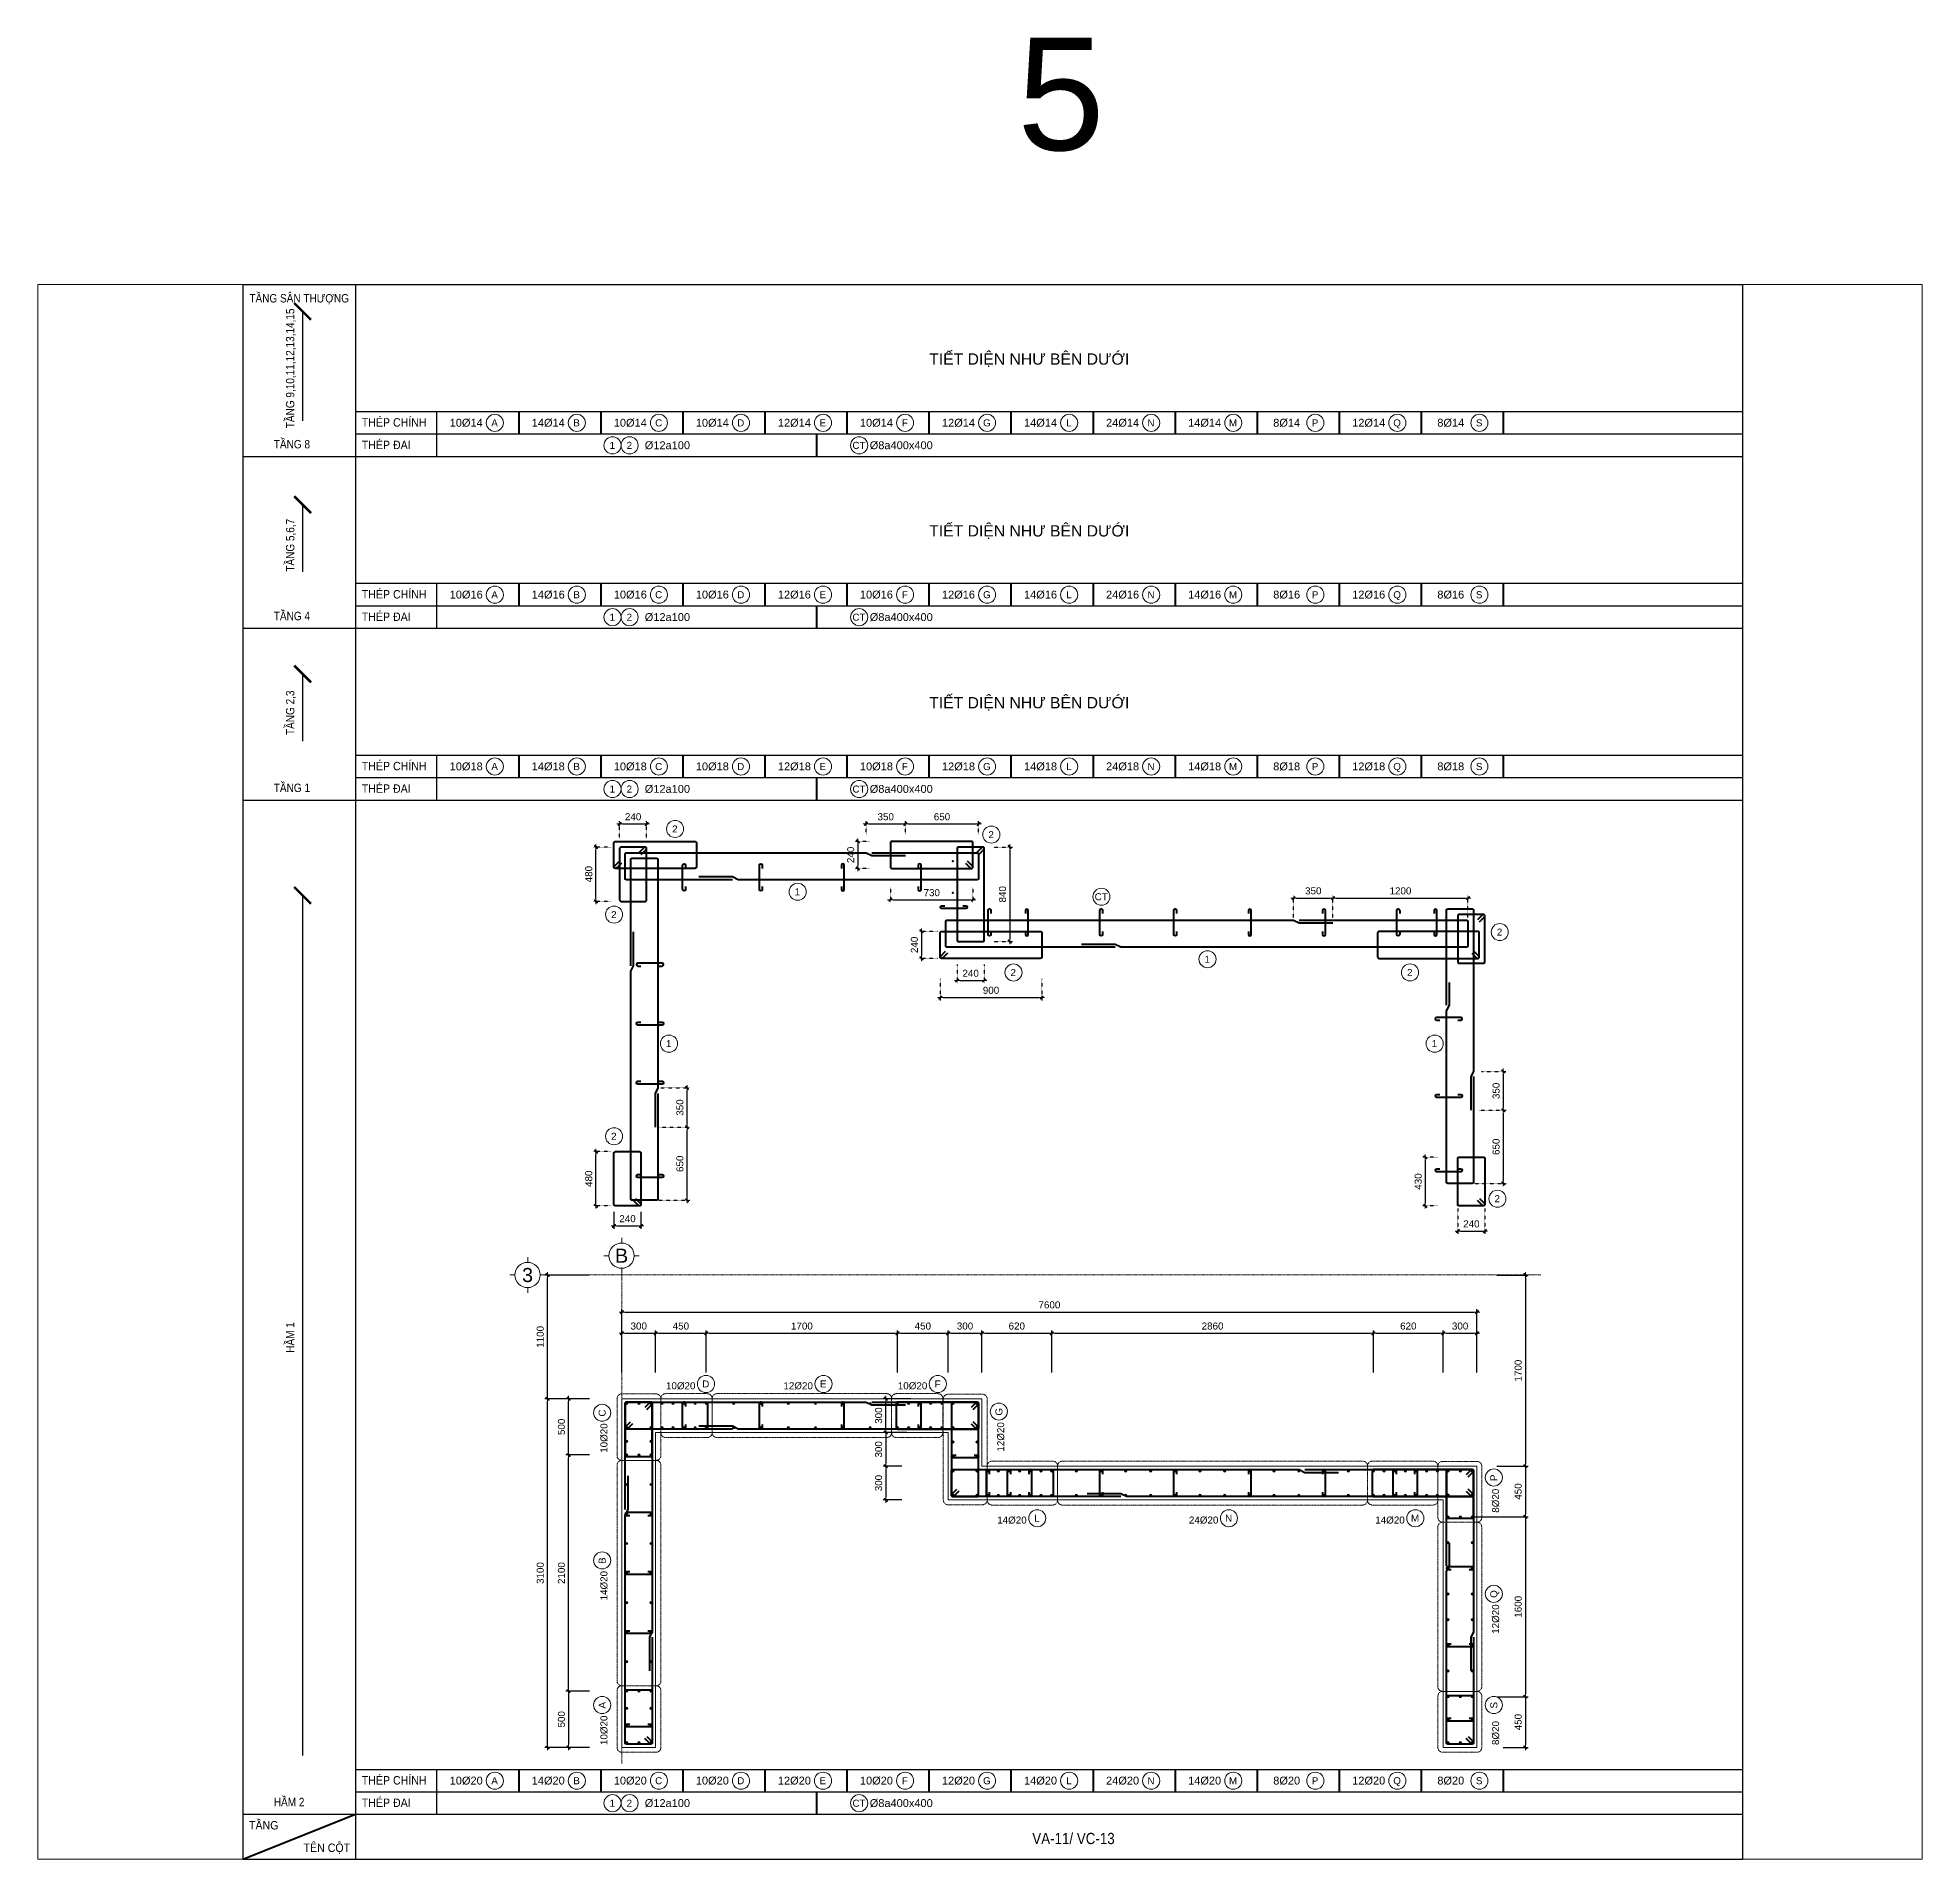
# Model space of a CAD drawing. Header units: millimetres. Extents: x -146909 to 4830753, y -683702 to -336947.
# Drawn here: x 4574173 to 4590923, y -448762 to -432566 of the extents above; entities that cross this region are included whole.
import ezdxf
from ezdxf.enums import TextEntityAlignment as Align

# ---------------------------------------------------------------- set-up
doc = ezdxf.new("R2010")
doc.units = ezdxf.units.MM
doc.header["$MEASUREMENT"] = 0
for name, pattern in [('Grid Line 4 1_5', [1140, 600, -225, 90, -225]), ('HIDDEN', [0.375, 0.25, -0.125]), ('HIDDEN5', [2.8375, 1.25, -1.5875])]:
    doc.linetypes.add(name, pattern=pattern)
doc.layers.get('0').update_dxf_attribs({"lineweight": 9})
doc.layers.get('Defpoints').update_dxf_attribs({"color": 10, "lineweight": 0})
for name, color, linetype, lineweight in [("'S_General_Cont_1 Thin", 1, 'Continuous', 18), ("'S_General_Text_3_Member name", 3, 'Continuous', 35), ('CDAI', 3, 'Continuous', 40), ('chunho.q', 1, 'Continuous', 13), ('CTHEP', 4, 'Continuous', 50), ('DBAO', 2, 'Continuous', 13), ('DMo', 9, 'HIDDEN', 9), ('KTH', 154, 'Continuous', 9), ('S-GRID', 7, 'Continuous', 5), ('STICK', 1, 'Continuous', 9)]:
    doc.layers.add(name, color=color, linetype=linetype, lineweight=lineweight)
for name, color, linetype in [('DM', 1, 'Continuous'), ('TBL', 1, 'Continuous'), ('TX', 214, 'Continuous')]:
    doc.layers.add(name, color=color, linetype=linetype)
doc.styles.add('arial', font='arial.ttf', dxfattribs={"width": 0.85})
doc.styles.get("Standard").update_dxf_attribs({"font": 'arial.ttf'})
doc.styles.add('TTP-HelCon', font='arial.ttf')
doc.dimstyles.new('TTP-25', dxfattribs={"dimscale": 25, "dimtxt": 2.5, "dimasz": 1, "dimexe": 1, "dimexo": 1, "dimgap": 0.09, "dimtad": 0, "dimdec": 4, "dimrnd": 10, "dimzin": 9, "dimdsep": 46, "dimtxsty": 'TTP-HelCon', "dimblk": 'Stick', "dimcen": 0.09, "dimdle": 1.5, "dimclrd": 256, "dimclre": 256, "dimclrt": 1, "dimadec": 0, "dimazin": 0, "dimtfac": 1, "dimtdec": 4, "dimtmove": 0, "dimatfit": 3, "dimldrblk": 'ARCHTICK', "dimfxl": 1, "dimtvp": 1, "dimtolj": 1, "dimtzin": 0, "dimarcsym": 0})
doc.dimstyles.new('TTP-50', dxfattribs={"dimscale": 50, "dimtxt": 2.5, "dimasz": 1, "dimexe": 1, "dimexo": 1, "dimgap": 0.09, "dimtad": 0, "dimdec": 4, "dimzin": 9, "dimdsep": 46, "dimtxsty": 'arial', "dimblk": 'Stick', "dimcen": 0.09, "dimdle": 1.5, "dimclrd": 256, "dimclre": 256, "dimclrt": 1, "dimadec": 0, "dimazin": 0, "dimtfac": 1, "dimtdec": 4, "dimtmove": 0, "dimatfit": 3, "dimldrblk": 'ARCHTICK', "dimfxl": 1, "dimtvp": 1, "dimtolj": 1, "dimtzin": 0, "dimarcsym": 0})

msp = doc.modelspace()

# ---------------------------------------------------------------- texts
at = {"layer": 'chunho.q', "color": 1, "style": 'arial', "width": 0.85}
for s, p in [('TẦNG SÂN THƯỢNG', (4576054.58372, -434920.34019)), ('TẦNG 8', (4576271.74131, -436217.67166)), ('TẦNG 4', (4576271.74131, -437745.3544)), ('TẦNG 1', (4576271.74131, -439273.03714)), ('HẦM 2', (4576271.74131, -448289.98892))]:
    msp.add_text(s, height=75, dxfattribs=at).set_placement(p)
for s, p in [('TẦNG 9,10,11,12,13,14,15', (4576454.42871, -436038.34528)), ('TẦNG 5,6,7', (4576454.42871, -437313.84311)), ('TẦNG 2,3', (4576454.42871, -438766.1951)), ('HẦM 1', (4576454.42871, -444258.23686))]:
    msp.add_text(s, height=75, rotation=90, dxfattribs=at).set_placement(p)
at = {"layer": 'chunho.q', "color": 1, "style": 'arial'}
for s, p in [('10%%C20', (4579756.91093, -444582.9925)), ('12%%C20', (4580800.8723, -444582.9925)), ('10%%C20', (4581817.5996, -444582.9925)), ('14%%C20', (4582700.81162, -445776.73205)), ('24%%C20', (4584404.63211, -445776.73205)), ('14%%C20', (4586060.99486, -445776.73205))]:
    msp.add_text(s, height=62.5, dxfattribs=at).set_placement(p)
for s, p in [('12%%C20', (4582763.17994, -445137.08819)), ('10%%C20', (4579236.90014, -445147.7342)), ('8%%C20', (4587161.86656, -445680.7724)), ('14%%C20', (4579236.90014, -446460.41075)), ('12%%C20', (4587161.86656, -446757.2517)), ('10%%C20', (4579236.90014, -447745.96593)), ('8%%C20', (4587161.86656, -447745.96593))]:
    msp.add_text(s, height=62.5, rotation=90, dxfattribs=at).set_placement(p)
at = {"layer": 'Defpoints', "style": 'arial'}
msp.add_text('5', height=1000, dxfattribs=at).set_placement((4583267.4932, -433073.24457), align=Align.MIDDLE)
at = {"layer": 'TX', "color": 2, "style": 'arial'}
for s, height, p in [('TIẾT DIỆN NHƯ BÊN DƯỚI', 100, (4582985.58128, -435423.33137)), ('10%%C14', 70, (4577981.47921, -435989.67166)), ('14%%C14', 70, (4578710.69546, -435989.67166)), ('10%%C14', 70, (4579439.91172, -435989.67166)), ('10%%C14', 70, (4580169.12797, -435989.67166)), ('12%%C14', 70, (4580898.34422, -435989.67166)), ('10%%C14', 70, (4581627.56047, -435989.67166)), ('12%%C14', 70, (4582356.77672, -435989.67166)), ('14%%C14', 70, (4583085.99297, -435989.67166)), ('24%%C14', 70, (4583815.20922, -435989.67166)), ('14%%C14', 70, (4584544.42547, -435989.67166)), ('8%%C14', 70, (4585273.64172, -435989.67166)), ('12%%C14', 70, (4586002.85797, -435989.67166)), ('8%%C14', 70, (4586732.07422, -435989.67166)), ('%%C12a100', 70, (4579769.79506, -436189.67166)), ('%%C8a400x400', 70, (4581848.02437, -436189.67166)), ('TIẾT DIỆN NHƯ BÊN DƯỚI', 100, (4582985.58128, -436951.01411)), ('10%%C16', 70, (4577981.47921, -437517.3544)), ('14%%C16', 70, (4578710.69546, -437517.3544)), ('10%%C16', 70, (4579439.91172, -437517.3544)), ('10%%C16', 70, (4580169.12797, -437517.3544)), ('12%%C16', 70, (4580898.34422, -437517.3544)), ('10%%C16', 70, (4581627.56047, -437517.3544)), ('12%%C16', 70, (4582356.77672, -437517.3544)), ('14%%C16', 70, (4583085.99297, -437517.3544)), ('24%%C16', 70, (4583815.20922, -437517.3544)), ('14%%C16', 70, (4584544.42547, -437517.3544)), ('8%%C16', 70, (4585273.64172, -437517.3544)), ('12%%C16', 70, (4586002.85797, -437517.3544)), ('8%%C16', 70, (4586732.07422, -437517.3544)), ('%%C12a100', 70, (4579769.79506, -437717.3544)), ('%%C8a400x400', 70, (4581848.02437, -437717.3544)), ('TIẾT DIỆN NHƯ BÊN DƯỚI', 100, (4582985.58128, -438478.69684)), ('10%%C18', 70, (4577981.47921, -439045.03714)), ('14%%C18', 70, (4578710.69546, -439045.03714)), ('10%%C18', 70, (4579439.91172, -439045.03714)), ('10%%C18', 70, (4580169.12797, -439045.03714)), ('12%%C18', 70, (4580898.34422, -439045.03714)), ('10%%C18', 70, (4581627.56047, -439045.03714)), ('12%%C18', 70, (4582356.77672, -439045.03714)), ('14%%C18', 70, (4583085.99297, -439045.03714)), ('24%%C18', 70, (4583815.20922, -439045.03714)), ('14%%C18', 70, (4584544.42547, -439045.03714)), ('8%%C18', 70, (4585273.64172, -439045.03714)), ('12%%C18', 70, (4586002.85797, -439045.03714)), ('8%%C18', 70, (4586732.07422, -439045.03714)), ('%%C12a100', 70, (4579769.79506, -439245.03714)), ('%%C8a400x400', 70, (4581848.02437, -439245.03714)), ('10%%C20', 70, (4577981.47921, -448061.98892)), ('14%%C20', 70, (4578710.69546, -448061.98892)), ('10%%C20', 70, (4579439.91172, -448061.98892)), ('10%%C20', 70, (4580169.12797, -448061.98892)), ('12%%C20', 70, (4580898.34422, -448061.98892)), ('10%%C20', 70, (4581627.56047, -448061.98892)), ('12%%C20', 70, (4582356.77672, -448061.98892)), ('14%%C20', 70, (4583085.99297, -448061.98892)), ('24%%C20', 70, (4583815.20922, -448061.98892)), ('14%%C20', 70, (4584544.42547, -448061.98892)), ('8%%C20', 70, (4585273.64172, -448061.98892)), ('12%%C20', 70, (4586002.85797, -448061.98892)), ('8%%C20', 70, (4586732.07422, -448061.98892)), ('%%C12a100', 70, (4579769.79506, -448261.98892)), ('%%C8a400x400', 70, (4581848.02437, -448261.98892))]:
    msp.add_text(s, height=height, dxfattribs=at).set_placement(p, align=Align.MIDDLE_CENTER)
at = {"layer": 'TX', "color": 2, "style": 'arial', "width": 0.9}
for s, p in [('THÉP CHÍNH', (4577053.3551, -435986.98728)), ('THÉP ĐAI', (4577053.3551, -436186.98728)), ('THÉP CHÍNH', (4577053.3551, -437514.67002)), ('THÉP ĐAI', (4577053.3551, -437714.67002)), ('THÉP CHÍNH', (4577053.3551, -439042.35275)), ('THÉP ĐAI', (4577053.3551, -439242.35275)), ('THÉP CHÍNH', (4577053.3551, -448059.30454)), ('THÉP ĐAI', (4577053.3551, -448259.30454)), ('TẦNG', (4576051.04239, -448459.30454)), ('TÊN CỘT', (4576535.98096, -448659.30454))]:
    msp.add_text(s, height=75, dxfattribs=at).set_placement(p, align=Align.MIDDLE_LEFT)
at = {"layer": 'TX', "color": 2, "insert": (4583379.03771, -448526.68797), "char_height": 100, "width": 1115.228092, "attachment_point": 2, "style": 'arial'}
msp.add_mtext('VA-11/ VC-13', dxfattribs=at)

# ---------------------------------------------------------------- blocks, each defined once
blk = doc.blocks.new('*U541')
at = {"layer": 'CTHEP', "ltscale": 0.02, "const_width": 10}
blk.add_lwpolyline([(0, 5, -1), (0, -5, -1)], format="xyb", close=True, dxfattribs=at)
at = {"layer": 'Defpoints', "color": 1}
blk.add_circle((0, 0), 10, dxfattribs=at)
blk = doc.blocks.new('*U567')
at = {"layer": 'CDAI', "color": 0, "linetype": 'ByBlock', "lineweight": -2, "transparency": 16777216, "rotation": 89.99999999999999}
blk.add_blockref('*U541', (0, 0), dxfattribs=at)
blk = doc.blocks.new('*U568')
at = {"layer": 'CDAI', "color": 0, "linetype": 'ByBlock', "lineweight": -2, "transparency": 16777216}
for p in [(0, 2856), (0, 2636), (0, 2417), (0, 2197), (0, 1977), (0, 1758), (0, 1538), (0, 1318), (0, 1098), (0, 879), (0, 659), (0, 439), (0, 220), (0, 0)]:
    blk.add_blockref('*U567', p, dxfattribs=at)
blk = doc.blocks.new('GL')
at = {"layer": "'S_General_Cont_1 Thin"}
for p, q in [((-600, 0), (-841, 0)), ((12, 600), (12, 841)), ((600, 0), (841, 0)), ((12, -600), (12, -841))]:
    blk.add_line(p, q, dxfattribs=at)
blk.add_circle((0, 0), 600, dxfattribs=at)
at = {"layer": "'S_General_Text_3_Member name"}
blk.add_attdef('A', text='', height=602, dxfattribs=at).set_placement((0, 0), align=Align.MIDDLE)
blk = doc.blocks.new('Stick')
at = {"layer": 'STICK'}
h = blk.add_hatch(color=256, dxfattribs=at)
edge = h.paths.add_edge_path()
edge.add_line((0.3, 0.5), (-0.5, -0.3))
edge.add_arc((-0.4, -0.4), 0.141, 135, 315)
edge.add_line((-0.3, -0.5), (0.5, 0.3))
edge.add_arc((0.4, 0.4), 0.141, 315, 495)
blk.add_line((1, 0), (-1, 0), dxfattribs=at)
blk.add_lwpolyline([(0.3, 0.5), (-0.5, -0.3, 1), (-0.3, -0.5), (0.5, 0.3, 1), (0.3, 0.5, 1)], format="xyb", dxfattribs=at)
blk = doc.blocks.new('*D584')
at = {"layer": 'Defpoints', "color": 0, "transparency": 16777216}
for p in [(4578891, -445167), (4579103, -445167), (4579103, -447267)]:
    blk.add_point(p, dxfattribs=at)
at = {"layer": 'KTH', "lineweight": -2, "transparency": 16777216}
for p, q in [((4579078, -445167), (4578866, -445167)), ((4578891, -447242), (4578891, -445192)), ((4579078, -447267), (4578866, -447267))]:
    blk.add_line(p, q, dxfattribs=at)
at = {"layer": 'KTH', "lineweight": -2, "transparency": 16777216, "xscale": 25, "yscale": 25, "zscale": 25}
for p, rotation in [((4578891, -445167), 90), ((4578891, -447267), 270)]:
    blk.add_blockref('Stick', p, dxfattribs=dict(at, rotation=rotation))
at = {"layer": 'KTH', "color": 1, "transparency": 16777216, "insert": (4578828, -446217), "char_height": 62.5, "attachment_point": 5, "rotation": 90, "style": 'TTP-HelCon'}
blk.add_mtext('\\A1;2100', dxfattribs=at)
blk = doc.blocks.new('_ArchTick')
at = {"color": 0, "linetype": 'ByBlock', "const_width": 0.15}
blk.add_lwpolyline([(-0.5, -0.5), (0.5, 0.5)], dxfattribs=at)
blk = doc.blocks.new('*D585')
at = {"layer": 'Defpoints', "color": 0, "transparency": 16777216}
for p in [(4578704, -444667), (4579103, -444667), (4579103, -447767)]:
    blk.add_point(p, dxfattribs=at)
at = {"layer": 'KTH', "lineweight": -2, "transparency": 16777216}
for p, q in [((4579078, -444667), (4578679, -444667)), ((4578704, -447742), (4578704, -444692)), ((4579078, -447767), (4578679, -447767))]:
    blk.add_line(p, q, dxfattribs=at)
at = {"layer": 'KTH', "lineweight": -2, "transparency": 16777216, "xscale": 25, "yscale": 25, "zscale": 25}
for p, rotation in [((4578704, -444667), 90), ((4578704, -447767), 270)]:
    blk.add_blockref('Stick', p, dxfattribs=dict(at, rotation=rotation))
at = {"layer": 'KTH', "color": 1, "transparency": 16777216, "insert": (4578640, -446217), "char_height": 62.5, "attachment_point": 5, "rotation": 90, "style": 'TTP-HelCon'}
blk.add_mtext('\\A1;3100', dxfattribs=at)
blk = doc.blocks.new('*D586')
at = {"layer": 'Defpoints', "color": 0, "transparency": 16777216}
for p in [(4578704, -443567), (4579103, -443567), (4579103, -444667)]:
    blk.add_point(p, dxfattribs=at)
at = {"layer": 'KTH', "lineweight": -2, "transparency": 16777216}
for p, q in [((4579078, -443567), (4578679, -443567)), ((4578704, -444642), (4578704, -443592)), ((4579078, -444667), (4578679, -444667))]:
    blk.add_line(p, q, dxfattribs=at)
at = {"layer": 'KTH', "lineweight": -2, "transparency": 16777216, "xscale": 25, "yscale": 25, "zscale": 25}
for p, rotation in [((4578704, -443567), 90), ((4578704, -444667), 270)]:
    blk.add_blockref('Stick', p, dxfattribs=dict(at, rotation=rotation))
at = {"layer": 'KTH', "color": 1, "transparency": 16777216, "insert": (4578640, -444117), "char_height": 62.5, "attachment_point": 5, "rotation": 90, "style": 'TTP-HelCon'}
blk.add_mtext('\\A1;1100', dxfattribs=at)
blk = doc.blocks.new('*D587')
at = {"layer": 'Defpoints', "color": 0, "transparency": 16777216}
for p in [(4578891, -444667), (4579103, -444667), (4579103, -445167)]:
    blk.add_point(p, dxfattribs=at)
at = {"layer": 'KTH', "lineweight": -2, "transparency": 16777216}
for p, q in [((4579078, -444667), (4578866, -444667)), ((4578891, -445142), (4578891, -444692)), ((4579078, -445167), (4578866, -445167))]:
    blk.add_line(p, q, dxfattribs=at)
at = {"layer": 'KTH', "lineweight": -2, "transparency": 16777216, "xscale": 25, "yscale": 25, "zscale": 25}
for p, rotation in [((4578891, -444667), 90), ((4578891, -445167), 270)]:
    blk.add_blockref('Stick', p, dxfattribs=dict(at, rotation=rotation))
at = {"layer": 'KTH', "color": 1, "transparency": 16777216, "insert": (4578828, -444917), "char_height": 62.5, "attachment_point": 5, "rotation": 90, "style": 'TTP-HelCon'}
blk.add_mtext('\\A1;500', dxfattribs=at)
blk = doc.blocks.new('*D588')
at = {"layer": 'Defpoints', "color": 0, "transparency": 16777216}
for p in [(4579665, -444085), (4579365, -444460), (4579665, -444460)]:
    blk.add_point(p, dxfattribs=at)
at = {"layer": 'KTH', "lineweight": -2, "transparency": 16777216}
for p, q in [((4579365, -444435), (4579365, -444060)), ((4579390, -444085), (4579640, -444085)), ((4579665, -444435), (4579665, -444060))]:
    blk.add_line(p, q, dxfattribs=at)
at = {"layer": 'KTH', "lineweight": -2, "transparency": 16777216, "xscale": 25, "yscale": 25, "zscale": 25, "rotation": 180}
blk.add_blockref('Stick', (4579365, -444085), dxfattribs=at)
at = {"layer": 'KTH', "lineweight": -2, "transparency": 16777216, "xscale": 25, "yscale": 25, "zscale": 25}
blk.add_blockref('Stick', (4579665, -444085), dxfattribs=at)
at = {"layer": 'KTH', "color": 1, "transparency": 16777216, "insert": (4579515, -444021), "char_height": 62.5, "attachment_point": 5, "style": 'TTP-HelCon'}
blk.add_mtext('\\A1;300', dxfattribs=at)
blk = doc.blocks.new('*D589')
at = {"layer": 'Defpoints', "color": 0, "transparency": 16777216}
for p in [(4581815, -444085), (4580115, -444460), (4581815, -444460)]:
    blk.add_point(p, dxfattribs=at)
at = {"layer": 'KTH', "lineweight": -2, "transparency": 16777216}
for p, q in [((4580115, -444435), (4580115, -444060)), ((4580140, -444085), (4581790, -444085)), ((4581815, -444435), (4581815, -444060))]:
    blk.add_line(p, q, dxfattribs=at)
at = {"layer": 'KTH', "lineweight": -2, "transparency": 16777216, "xscale": 25, "yscale": 25, "zscale": 25, "rotation": 180}
blk.add_blockref('Stick', (4580115, -444085), dxfattribs=at)
at = {"layer": 'KTH', "lineweight": -2, "transparency": 16777216, "xscale": 25, "yscale": 25, "zscale": 25}
blk.add_blockref('Stick', (4581815, -444085), dxfattribs=at)
at = {"layer": 'KTH', "color": 1, "transparency": 16777216, "insert": (4580965, -444021), "char_height": 62.5, "attachment_point": 5, "style": 'TTP-HelCon'}
blk.add_mtext('\\A1;1700', dxfattribs=at)
blk = doc.blocks.new('*D590')
at = {"layer": 'Defpoints', "color": 0, "transparency": 16777216}
for p in [(4582565, -444085), (4582265, -444460), (4582565, -444460)]:
    blk.add_point(p, dxfattribs=at)
at = {"layer": 'KTH', "lineweight": -2, "transparency": 16777216}
for p, q in [((4582265, -444435), (4582265, -444060)), ((4582290, -444085), (4582540, -444085)), ((4582565, -444435), (4582565, -444060))]:
    blk.add_line(p, q, dxfattribs=at)
at = {"layer": 'KTH', "lineweight": -2, "transparency": 16777216, "xscale": 25, "yscale": 25, "zscale": 25, "rotation": 180}
blk.add_blockref('Stick', (4582265, -444085), dxfattribs=at)
at = {"layer": 'KTH', "lineweight": -2, "transparency": 16777216, "xscale": 25, "yscale": 25, "zscale": 25}
blk.add_blockref('Stick', (4582565, -444085), dxfattribs=at)
at = {"layer": 'KTH', "color": 1, "transparency": 16777216, "insert": (4582415, -444021), "char_height": 62.5, "attachment_point": 5, "style": 'TTP-HelCon'}
blk.add_mtext('\\A1;300', dxfattribs=at)
blk = doc.blocks.new('*D591')
at = {"layer": 'Defpoints', "color": 0, "transparency": 16777216}
for p in [(4586965, -444085), (4586665, -444460), (4586965, -444460)]:
    blk.add_point(p, dxfattribs=at)
at = {"layer": 'KTH', "lineweight": -2, "transparency": 16777216}
for p, q in [((4586665, -444435), (4586665, -444060)), ((4586690, -444085), (4586940, -444085)), ((4586965, -444435), (4586965, -444060))]:
    blk.add_line(p, q, dxfattribs=at)
at = {"layer": 'KTH', "lineweight": -2, "transparency": 16777216, "xscale": 25, "yscale": 25, "zscale": 25, "rotation": 180}
blk.add_blockref('Stick', (4586665, -444085), dxfattribs=at)
at = {"layer": 'KTH', "lineweight": -2, "transparency": 16777216, "xscale": 25, "yscale": 25, "zscale": 25}
blk.add_blockref('Stick', (4586965, -444085), dxfattribs=at)
at = {"layer": 'KTH', "color": 1, "transparency": 16777216, "insert": (4586815, -444021), "char_height": 62.5, "attachment_point": 5, "style": 'TTP-HelCon'}
blk.add_mtext('\\A1;300', dxfattribs=at)
blk = doc.blocks.new('*D592')
at = {"layer": 'Defpoints', "color": 0, "transparency": 16777216}
for p in [(4581877, -444967), (4581711, -445267), (4581877, -445267)]:
    blk.add_point(p, dxfattribs=at)
at = {"layer": 'KTH', "lineweight": -2, "transparency": 16777216}
for p, q in [((4581852, -444967), (4581686, -444967)), ((4581711, -444992), (4581711, -445242)), ((4581852, -445267), (4581686, -445267))]:
    blk.add_line(p, q, dxfattribs=at)
at = {"layer": 'KTH', "lineweight": -2, "transparency": 16777216, "xscale": 25, "yscale": 25, "zscale": 25}
for p, rotation in [((4581711, -444967), 90), ((4581711, -445267), 270)]:
    blk.add_blockref('Stick', p, dxfattribs=dict(at, rotation=rotation))
at = {"layer": 'KTH', "color": 1, "transparency": 16777216, "insert": (4581647, -445117), "char_height": 62.5, "attachment_point": 5, "rotation": 90, "style": 'TTP-HelCon'}
blk.add_mtext('\\A1;300', dxfattribs=at)
blk = doc.blocks.new('*D593')
at = {"layer": 'Defpoints', "color": 0, "transparency": 16777216}
for p in [(4587118, -443567), (4587118, -445267), (4587395, -445267)]:
    blk.add_point(p, dxfattribs=at)
at = {"layer": 'KTH', "lineweight": -2, "transparency": 16777216}
for p, q in [((4587143, -443567), (4587420, -443567)), ((4587395, -443592), (4587395, -445242)), ((4587143, -445267), (4587420, -445267))]:
    blk.add_line(p, q, dxfattribs=at)
at = {"layer": 'KTH', "lineweight": -2, "transparency": 16777216, "xscale": 25, "yscale": 25, "zscale": 25}
for p, rotation in [((4587395, -443567), 90), ((4587395, -445267), 270)]:
    blk.add_blockref('Stick', p, dxfattribs=dict(at, rotation=rotation))
at = {"layer": 'KTH', "color": 1, "transparency": 16777216, "insert": (4587331, -444417), "char_height": 62.5, "attachment_point": 5, "rotation": 90, "style": 'TTP-HelCon'}
blk.add_mtext('\\A1;1700', dxfattribs=at)
blk = doc.blocks.new('*D594')
at = {"layer": 'Defpoints', "color": 0, "transparency": 16777216}
for p in [(4587118, -445267), (4586922, -445717), (4587395, -445717)]:
    blk.add_point(p, dxfattribs=at)
at = {"layer": 'KTH', "lineweight": -2, "transparency": 16777216}
for p, q in [((4587143, -445267), (4587420, -445267)), ((4587395, -445292), (4587395, -445692)), ((4586947, -445717), (4587420, -445717))]:
    blk.add_line(p, q, dxfattribs=at)
at = {"layer": 'KTH', "lineweight": -2, "transparency": 16777216, "xscale": 25, "yscale": 25, "zscale": 25}
for p, rotation in [((4587395, -445267), 90), ((4587395, -445717), 270)]:
    blk.add_blockref('Stick', p, dxfattribs=dict(at, rotation=rotation))
at = {"layer": 'KTH', "color": 1, "transparency": 16777216, "insert": (4587331, -445492), "char_height": 62.5, "attachment_point": 5, "rotation": 90, "style": 'TTP-HelCon'}
blk.add_mtext('\\A1;450', dxfattribs=at)
blk = doc.blocks.new('*D595')
at = {"layer": 'Defpoints', "color": 0, "transparency": 16777216}
for p in [(4586922, -445717), (4587118, -447317), (4587395, -447317)]:
    blk.add_point(p, dxfattribs=at)
at = {"layer": 'KTH', "lineweight": -2, "transparency": 16777216}
for p, q in [((4586947, -445717), (4587420, -445717)), ((4587395, -445742), (4587395, -447292)), ((4587143, -447317), (4587420, -447317))]:
    blk.add_line(p, q, dxfattribs=at)
at = {"layer": 'KTH', "lineweight": -2, "transparency": 16777216, "xscale": 25, "yscale": 25, "zscale": 25}
for p, rotation in [((4587395, -445717), 90), ((4587395, -447317), 270)]:
    blk.add_blockref('Stick', p, dxfattribs=dict(at, rotation=rotation))
at = {"layer": 'KTH', "color": 1, "transparency": 16777216, "insert": (4587331, -446517), "char_height": 62.5, "attachment_point": 5, "rotation": 90, "style": 'TTP-HelCon'}
blk.add_mtext('\\A1;1600', dxfattribs=at)
blk = doc.blocks.new('*D596')
at = {"layer": 'Defpoints', "color": 0, "transparency": 16777216}
for p in [(4579103, -447267), (4578891, -447767), (4579103, -447767)]:
    blk.add_point(p, dxfattribs=at)
at = {"layer": 'KTH', "lineweight": -2, "transparency": 16777216}
for p, q in [((4579078, -447267), (4578866, -447267)), ((4578891, -447292), (4578891, -447742)), ((4579078, -447767), (4578866, -447767))]:
    blk.add_line(p, q, dxfattribs=at)
at = {"layer": 'KTH', "lineweight": -2, "transparency": 16777216, "xscale": 25, "yscale": 25, "zscale": 25}
for p, rotation in [((4578891, -447267), 90), ((4578891, -447767), 270)]:
    blk.add_blockref('Stick', p, dxfattribs=dict(at, rotation=rotation))
at = {"layer": 'KTH', "color": 1, "transparency": 16777216, "insert": (4578828, -447517), "char_height": 62.5, "attachment_point": 5, "rotation": 90, "style": 'TTP-HelCon'}
blk.add_mtext('\\A1;500', dxfattribs=at)
blk = doc.blocks.new('*D597')
at = {"layer": 'Defpoints', "color": 0, "transparency": 16777216}
for p in [(4580115, -444085), (4579665, -444460), (4580115, -444460)]:
    blk.add_point(p, dxfattribs=at)
at = {"layer": 'KTH', "lineweight": -2, "transparency": 16777216}
for p, q in [((4579665, -444435), (4579665, -444060)), ((4579690, -444085), (4580090, -444085)), ((4580115, -444435), (4580115, -444060))]:
    blk.add_line(p, q, dxfattribs=at)
at = {"layer": 'KTH', "lineweight": -2, "transparency": 16777216, "xscale": 25, "yscale": 25, "zscale": 25, "rotation": 180}
blk.add_blockref('Stick', (4579665, -444085), dxfattribs=at)
at = {"layer": 'KTH', "lineweight": -2, "transparency": 16777216, "xscale": 25, "yscale": 25, "zscale": 25}
blk.add_blockref('Stick', (4580115, -444085), dxfattribs=at)
at = {"layer": 'KTH', "color": 1, "transparency": 16777216, "insert": (4579890, -444021), "char_height": 62.5, "attachment_point": 5, "style": 'TTP-HelCon'}
blk.add_mtext('\\A1;450', dxfattribs=at)
blk = doc.blocks.new('*D598')
at = {"layer": 'Defpoints', "color": 0, "transparency": 16777216}
for p in [(4582265, -444085), (4581815, -444460), (4582265, -444460)]:
    blk.add_point(p, dxfattribs=at)
at = {"layer": 'KTH', "lineweight": -2, "transparency": 16777216}
for p, q in [((4581815, -444435), (4581815, -444060)), ((4581840, -444085), (4582240, -444085)), ((4582265, -444435), (4582265, -444060))]:
    blk.add_line(p, q, dxfattribs=at)
at = {"layer": 'KTH', "lineweight": -2, "transparency": 16777216, "xscale": 25, "yscale": 25, "zscale": 25, "rotation": 180}
blk.add_blockref('Stick', (4581815, -444085), dxfattribs=at)
at = {"layer": 'KTH', "lineweight": -2, "transparency": 16777216, "xscale": 25, "yscale": 25, "zscale": 25}
blk.add_blockref('Stick', (4582265, -444085), dxfattribs=at)
at = {"layer": 'KTH', "color": 1, "transparency": 16777216, "insert": (4582040, -444021), "char_height": 62.5, "attachment_point": 5, "style": 'TTP-HelCon'}
blk.add_mtext('\\A1;450', dxfattribs=at)
blk = doc.blocks.new('*D599')
at = {"layer": 'Defpoints', "color": 0, "transparency": 16777216}
for p in [(4587118, -447317), (4587172, -447767), (4587395, -447767)]:
    blk.add_point(p, dxfattribs=at)
at = {"layer": 'KTH', "lineweight": -2, "transparency": 16777216}
for p, q in [((4587143, -447317), (4587420, -447317)), ((4587395, -447342), (4587395, -447742)), ((4587197, -447767), (4587420, -447767))]:
    blk.add_line(p, q, dxfattribs=at)
at = {"layer": 'KTH', "lineweight": -2, "transparency": 16777216, "xscale": 25, "yscale": 25, "zscale": 25}
for p, rotation in [((4587395, -447317), 90), ((4587395, -447767), 270)]:
    blk.add_blockref('Stick', p, dxfattribs=dict(at, rotation=rotation))
at = {"layer": 'KTH', "color": 1, "transparency": 16777216, "insert": (4587331, -447542), "char_height": 62.5, "attachment_point": 5, "rotation": 90, "style": 'TTP-HelCon'}
blk.add_mtext('\\A1;450', dxfattribs=at)
blk = doc.blocks.new('*D600')
at = {"layer": 'Defpoints', "color": 0, "transparency": 16777216}
for p in [(4586045, -444085), (4583185, -444460), (4586045, -444460)]:
    blk.add_point(p, dxfattribs=at)
at = {"layer": 'KTH', "lineweight": -2, "transparency": 16777216}
for p, q in [((4583185, -444435), (4583185, -444060)), ((4583210, -444085), (4586020, -444085)), ((4586045, -444435), (4586045, -444060))]:
    blk.add_line(p, q, dxfattribs=at)
at = {"layer": 'KTH', "lineweight": -2, "transparency": 16777216, "xscale": 25, "yscale": 25, "zscale": 25, "rotation": 180}
blk.add_blockref('Stick', (4583185, -444085), dxfattribs=at)
at = {"layer": 'KTH', "lineweight": -2, "transparency": 16777216, "xscale": 25, "yscale": 25, "zscale": 25}
blk.add_blockref('Stick', (4586045, -444085), dxfattribs=at)
at = {"layer": 'KTH', "color": 1, "transparency": 16777216, "insert": (4584615, -444021), "char_height": 62.5, "attachment_point": 5, "style": 'TTP-HelCon'}
blk.add_mtext('\\A1;2860', dxfattribs=at)
blk = doc.blocks.new('*D601')
at = {"layer": 'Defpoints', "color": 0, "transparency": 16777216}
for p in [(4586665, -444085), (4586045, -444460), (4586665, -444460)]:
    blk.add_point(p, dxfattribs=at)
at = {"layer": 'KTH', "lineweight": -2, "transparency": 16777216}
for p, q in [((4586045, -444435), (4586045, -444060)), ((4586070, -444085), (4586640, -444085)), ((4586665, -444435), (4586665, -444060))]:
    blk.add_line(p, q, dxfattribs=at)
at = {"layer": 'KTH', "lineweight": -2, "transparency": 16777216, "xscale": 25, "yscale": 25, "zscale": 25, "rotation": 180}
blk.add_blockref('Stick', (4586045, -444085), dxfattribs=at)
at = {"layer": 'KTH', "lineweight": -2, "transparency": 16777216, "xscale": 25, "yscale": 25, "zscale": 25}
blk.add_blockref('Stick', (4586665, -444085), dxfattribs=at)
at = {"layer": 'KTH', "color": 1, "transparency": 16777216, "insert": (4586355, -444021), "char_height": 62.5, "attachment_point": 5, "style": 'TTP-HelCon'}
blk.add_mtext('\\A1;620', dxfattribs=at)
blk = doc.blocks.new('*D602')
at = {"layer": 'Defpoints', "color": 0, "transparency": 16777216}
for p in [(4586965, -443897), (4579365, -444460), (4586965, -444460)]:
    blk.add_point(p, dxfattribs=at)
at = {"layer": 'KTH', "lineweight": -2, "transparency": 16777216}
for p, q in [((4579365, -444435), (4579365, -443872)), ((4586965, -444435), (4586965, -443872)), ((4579390, -443897), (4586940, -443897))]:
    blk.add_line(p, q, dxfattribs=at)
at = {"layer": 'KTH', "lineweight": -2, "transparency": 16777216, "xscale": 25, "yscale": 25, "zscale": 25, "rotation": 180}
blk.add_blockref('Stick', (4579365, -443897), dxfattribs=at)
at = {"layer": 'KTH', "lineweight": -2, "transparency": 16777216, "xscale": 25, "yscale": 25, "zscale": 25}
blk.add_blockref('Stick', (4586965, -443897), dxfattribs=at)
at = {"layer": 'KTH', "color": 1, "transparency": 16777216, "insert": (4583165, -443833), "char_height": 62.5, "attachment_point": 5, "style": 'TTP-HelCon'}
blk.add_mtext('\\A1;7600', dxfattribs=at)
blk = doc.blocks.new('*U542')
at = {"layer": 'CTHEP', "ltscale": 0.02, "const_width": 10}
blk.add_lwpolyline([(0, 5, -1), (0, -5, -1)], format="xyb", close=True, dxfattribs=at)
at = {"layer": 'Defpoints', "color": 1}
blk.add_circle((0, 0), 10, dxfattribs=at)
blk = doc.blocks.new('*U543')
at = {"layer": 'CDAI', "color": 0, "linetype": 'ByBlock', "lineweight": -2, "transparency": 16777216}
blk.add_blockref('*U542', (0, 0), dxfattribs=at)
blk = doc.blocks.new('*U575')
at = {"layer": 'CDAI', "color": 0, "linetype": 'ByBlock', "lineweight": -2, "transparency": 16777216, "rotation": 89.99999999999999}
blk.add_blockref('*U541', (0, 0), dxfattribs=at)
blk = doc.blocks.new('*U576')
at = {"layer": 'CDAI', "color": 0, "linetype": 'ByBlock', "lineweight": -2, "transparency": 16777216}
for p in [(0, 457.5), (0, 305), (0, 152.5), (0, 0)]:
    blk.add_blockref('*U575', p, dxfattribs=at)
blk = doc.blocks.new('*U577')
at = {"layer": 'CDAI', "color": 0, "linetype": 'ByBlock', "lineweight": -2, "transparency": 16777216, "rotation": 89.99999999999999}
blk.add_blockref('*U541', (0, 0), dxfattribs=at)
blk = doc.blocks.new('*U578')
at = {"layer": 'CDAI', "color": 0, "linetype": 'ByBlock', "lineweight": -2, "transparency": 16777216}
for p in [(0, 457.5), (0, 305), (0, 152.5), (0, 0)]:
    blk.add_blockref('*U577', p, dxfattribs=at)
blk = doc.blocks.new('*U579')
at = {"layer": 'CDAI', "color": 0, "linetype": 'ByBlock', "lineweight": -2, "transparency": 16777216, "rotation": 89.99999999999999}
blk.add_blockref('*U541', (0, 0), dxfattribs=at)
blk = doc.blocks.new('*U580')
at = {"layer": 'CDAI', "color": 0, "linetype": 'ByBlock', "lineweight": -2, "transparency": 16777216}
for p in [(0, 2100), (0, 1837.5), (0, 1575), (0, 1312.5), (0, 1050), (0, 787.5), (0, 525), (0, 262.5), (0, 0)]:
    blk.add_blockref('*U579', p, dxfattribs=at)
blk = doc.blocks.new('*U581')
at = {"layer": 'CDAI', "color": 0, "linetype": 'ByBlock', "lineweight": -2, "transparency": 16777216, "rotation": 89.99999999999999}
blk.add_blockref('*U541', (0, 0), dxfattribs=at)
blk = doc.blocks.new('*U582')
at = {"layer": 'CDAI', "color": 0, "linetype": 'ByBlock', "lineweight": -2, "transparency": 16777216}
for p in [(0, 2100), (0, 1837.5), (0, 1575), (0, 1312.5), (0, 1050), (0, 787.5), (0, 525), (0, 262.5), (0, 0)]:
    blk.add_blockref('*U581', p, dxfattribs=at)
blk = doc.blocks.new('*U583')
at = {"layer": 'CDAI', "color": 0, "linetype": 'ByBlock', "lineweight": -2, "transparency": 16777216, "rotation": 89.99999999999999}
blk.add_blockref('*U541', (0, 0), dxfattribs=at)
blk = doc.blocks.new('*U548')
at = {"layer": 'CDAI', "color": 0, "linetype": 'ByBlock', "lineweight": -2, "transparency": 16777216}
for p in [(0, 492.5), (0, 394), (0, 295.5), (0, 197), (0, 98.5), (0, 0)]:
    blk.add_blockref('*U583', p, dxfattribs=at)
blk = doc.blocks.new('*D603')
at = {"layer": 'Defpoints', "color": 0, "transparency": 16777216}
for p in [(4581711, -444667), (4581959, -444667), (4581924, -444967)]:
    blk.add_point(p, dxfattribs=at)
at = {"layer": 'KTH', "lineweight": -2, "transparency": 16777216}
for p, q in [((4581934, -444667), (4581686, -444667)), ((4581711, -444942), (4581711, -444692)), ((4581899, -444967), (4581686, -444967))]:
    blk.add_line(p, q, dxfattribs=at)
at = {"layer": 'KTH', "lineweight": -2, "transparency": 16777216, "xscale": 25, "yscale": 25, "zscale": 25}
for p, rotation in [((4581711, -444667), 90), ((4581711, -444967), 270)]:
    blk.add_blockref('Stick', p, dxfattribs=dict(at, rotation=rotation))
at = {"layer": 'KTH', "color": 1, "transparency": 16777216, "insert": (4581647, -444817), "char_height": 62.5, "attachment_point": 5, "rotation": 90, "style": 'TTP-HelCon'}
blk.add_mtext('\\A1;300', dxfattribs=at)
blk = doc.blocks.new('*D604')
at = {"layer": 'Defpoints', "color": 0, "transparency": 16777216}
for p in [(4581877, -445267), (4581711, -445567), (4581877, -445567)]:
    blk.add_point(p, dxfattribs=at)
at = {"layer": 'KTH', "lineweight": -2, "transparency": 16777216}
for p, q in [((4581852, -445267), (4581686, -445267)), ((4581711, -445292), (4581711, -445542)), ((4581852, -445567), (4581686, -445567))]:
    blk.add_line(p, q, dxfattribs=at)
at = {"layer": 'KTH', "lineweight": -2, "transparency": 16777216, "xscale": 25, "yscale": 25, "zscale": 25}
for p, rotation in [((4581711, -445267), 90), ((4581711, -445567), 270)]:
    blk.add_blockref('Stick', p, dxfattribs=dict(at, rotation=rotation))
at = {"layer": 'KTH', "color": 1, "transparency": 16777216, "insert": (4581647, -445417), "char_height": 62.5, "attachment_point": 5, "rotation": 90, "style": 'TTP-HelCon'}
blk.add_mtext('\\A1;300', dxfattribs=at)
blk = doc.blocks.new('*U549')
at = {"layer": 'CDAI', "color": 0, "linetype": 'ByBlock', "lineweight": -2, "transparency": 16777216, "rotation": 89.99999999999999}
blk.add_blockref('*U541', (0, 0), dxfattribs=at)
blk = doc.blocks.new('*U550')
at = {"layer": 'CDAI', "color": 0, "linetype": 'ByBlock', "lineweight": -2, "transparency": 16777216}
for p in [(0, 492.5), (0, 394), (0, 295.5), (0, 197), (0, 98.5), (0, 0)]:
    blk.add_blockref('*U549', p, dxfattribs=at)
blk = doc.blocks.new('*U551')
at = {"layer": 'CDAI', "color": 0, "linetype": 'ByBlock', "lineweight": -2, "transparency": 16777216, "rotation": 89.99999999999999}
blk.add_blockref('*U541', (0, 0), dxfattribs=at)
blk = doc.blocks.new('*U552')
at = {"layer": 'CDAI', "color": 0, "linetype": 'ByBlock', "lineweight": -2, "transparency": 16777216}
for p in [(0, 492.5), (0, 394), (0, 295.5), (0, 197), (0, 98.5), (0, 0)]:
    blk.add_blockref('*U551', p, dxfattribs=at)
blk = doc.blocks.new('*U553')
at = {"layer": 'CDAI', "color": 0, "linetype": 'ByBlock', "lineweight": -2, "transparency": 16777216, "rotation": 89.99999999999999}
blk.add_blockref('*U541', (0, 0), dxfattribs=at)
blk = doc.blocks.new('*U554')
at = {"layer": 'CDAI', "color": 0, "linetype": 'ByBlock', "lineweight": -2, "transparency": 16777216}
for p in [(0, 492.5), (0, 394), (0, 295.5), (0, 197), (0, 98.5), (0, 0)]:
    blk.add_blockref('*U553', p, dxfattribs=at)
blk = doc.blocks.new('*U555')
at = {"layer": 'CDAI', "color": 0, "linetype": 'ByBlock', "lineweight": -2, "transparency": 16777216, "rotation": 89.99999999999999}
blk.add_blockref('*U541', (0, 0), dxfattribs=at)
blk = doc.blocks.new('*U556')
at = {"layer": 'CDAI', "color": 0, "linetype": 'ByBlock', "lineweight": -2, "transparency": 16777216}
for p in [(0, 662), (0, 568), (0, 473), (0, 379), (0, 284), (0, 189), (0, 95), (0, 0)]:
    blk.add_blockref('*U555', p, dxfattribs=at)
blk = doc.blocks.new('*U557')
at = {"layer": 'CDAI', "color": 0, "linetype": 'ByBlock', "lineweight": -2, "transparency": 16777216, "rotation": 89.99999999999999}
blk.add_blockref('*U541', (0, 0), dxfattribs=at)
blk = doc.blocks.new('*U558')
at = {"layer": 'CDAI', "color": 0, "linetype": 'ByBlock', "lineweight": -2, "transparency": 16777216}
for p in [(0, 662), (0, 568), (0, 473), (0, 379), (0, 284), (0, 189), (0, 95), (0, 0)]:
    blk.add_blockref('*U557', p, dxfattribs=at)
blk = doc.blocks.new('*U559')
at = {"layer": 'CDAI', "color": 0, "linetype": 'ByBlock', "lineweight": -2, "transparency": 16777216, "rotation": 89.99999999999999}
blk.add_blockref('*U541', (0, 0), dxfattribs=at)
blk = doc.blocks.new('*U560')
at = {"layer": 'CDAI', "color": 0, "linetype": 'ByBlock', "lineweight": -2, "transparency": 16777216}
for p in [(0, 407.5), (0, 203.75), (0, 0)]:
    blk.add_blockref('*U559', p, dxfattribs=at)
blk = doc.blocks.new('*U561')
at = {"layer": 'CDAI', "color": 0, "linetype": 'ByBlock', "lineweight": -2, "transparency": 16777216, "rotation": 89.99999999999999}
blk.add_blockref('*U541', (0, 0), dxfattribs=at)
blk = doc.blocks.new('*U562')
at = {"layer": 'CDAI', "color": 0, "linetype": 'ByBlock', "lineweight": -2, "transparency": 16777216}
for p in [(0, 407.5), (0, 203.75), (0, 0)]:
    blk.add_blockref('*U561', p, dxfattribs=at)
blk = doc.blocks.new('*U563')
at = {"layer": 'CDAI', "color": 0, "linetype": 'ByBlock', "lineweight": -2, "transparency": 16777216, "rotation": 89.99999999999999}
blk.add_blockref('*U541', (0, 0), dxfattribs=at)
blk = doc.blocks.new('*U564')
at = {"layer": 'CDAI', "color": 0, "linetype": 'ByBlock', "lineweight": -2, "transparency": 16777216}
for p in [(0, 1600), (0, 1371), (0, 1143), (0, 914), (0, 686), (0, 457), (0, 229), (0, 0)]:
    blk.add_blockref('*U563', p, dxfattribs=at)
blk = doc.blocks.new('*U565')
at = {"layer": 'CDAI', "color": 0, "linetype": 'ByBlock', "lineweight": -2, "transparency": 16777216, "rotation": 89.99999999999999}
blk.add_blockref('*U541', (0, 0), dxfattribs=at)
blk = doc.blocks.new('*U566')
at = {"layer": 'CDAI', "color": 0, "linetype": 'ByBlock', "lineweight": -2, "transparency": 16777216}
for p in [(0, 1600), (0, 1371), (0, 1143), (0, 914), (0, 686), (0, 457), (0, 229), (0, 0)]:
    blk.add_blockref('*U565', p, dxfattribs=at)
blk = doc.blocks.new('*U569')
at = {"layer": 'CDAI', "color": 0, "linetype": 'ByBlock', "lineweight": -2, "transparency": 16777216, "rotation": 89.99999999999999}
blk.add_blockref('*U541', (0, 0), dxfattribs=at)
blk = doc.blocks.new('*U570')
at = {"layer": 'CDAI', "color": 0, "linetype": 'ByBlock', "lineweight": -2, "transparency": 16777216}
for p in [(0, 2856), (0, 2636), (0, 2417), (0, 2197), (0, 1977), (0, 1758), (0, 1538), (0, 1318), (0, 1098), (0, 879), (0, 659), (0, 439), (0, 220), (0, 0)]:
    blk.add_blockref('*U569', p, dxfattribs=at)
blk = doc.blocks.new('*U571')
at = {"layer": 'CDAI', "color": 0, "linetype": 'ByBlock', "lineweight": -2, "transparency": 16777216, "rotation": 89.99999999999999}
blk.add_blockref('*U541', (0, 0), dxfattribs=at)
blk = doc.blocks.new('*U572')
at = {"layer": 'CDAI', "color": 0, "linetype": 'ByBlock', "lineweight": -2, "transparency": 16777216}
for p in [(0, 1700), (0, 1457), (0, 1214), (0, 971), (0, 729), (0, 486), (0, 243), (0, 0)]:
    blk.add_blockref('*U571', p, dxfattribs=at)
blk = doc.blocks.new('*U573')
at = {"layer": 'CDAI', "color": 0, "linetype": 'ByBlock', "lineweight": -2, "transparency": 16777216, "rotation": 89.99999999999999}
blk.add_blockref('*U541', (0, 0), dxfattribs=at)
blk = doc.blocks.new('*U574')
at = {"layer": 'CDAI', "color": 0, "linetype": 'ByBlock', "lineweight": -2, "transparency": 16777216}
for p in [(0, 1700), (0, 1457), (0, 1214), (0, 971), (0, 729), (0, 486), (0, 243), (0, 0)]:
    blk.add_blockref('*U573', p, dxfattribs=at)
blk = doc.blocks.new('*D625')
at = {"layer": 'Defpoints', "color": 0, "transparency": 16777216}
for p in [(4583185, -444085), (4582565, -444460), (4583185, -444460)]:
    blk.add_point(p, dxfattribs=at)
at = {"layer": 'KTH', "lineweight": -2, "transparency": 16777216}
for p, q in [((4582565, -444435), (4582565, -444060)), ((4582590, -444085), (4583160, -444085)), ((4583185, -444435), (4583185, -444060))]:
    blk.add_line(p, q, dxfattribs=at)
at = {"layer": 'KTH', "lineweight": -2, "transparency": 16777216, "xscale": 25, "yscale": 25, "zscale": 25, "rotation": 180}
blk.add_blockref('Stick', (4582565, -444085), dxfattribs=at)
at = {"layer": 'KTH', "lineweight": -2, "transparency": 16777216, "xscale": 25, "yscale": 25, "zscale": 25}
blk.add_blockref('Stick', (4583185, -444085), dxfattribs=at)
at = {"layer": 'KTH', "color": 1, "transparency": 16777216, "insert": (4582875, -444021), "char_height": 62.5, "attachment_point": 5, "style": 'TTP-HelCon'}
blk.add_mtext('\\A1;620', dxfattribs=at)
blk = doc.blocks.new('sign of slab')
at = {"layer": "'S_General_Cont_1 Thin"}
blk.add_circle((-10, 0), 475, dxfattribs=at)
at = {"layer": "'S_General_Text_3_Member name", "style": 'arial'}
blk.add_attdef('S', text='', height=250, dxfattribs=at).set_placement((-23, -1), align=Align.MIDDLE_CENTER)
blk = doc.blocks.new('*D605')
at = {"layer": 'Defpoints', "color": 0, "transparency": 16777216}
for p in [(4579295, -442981), (4579535, -442981), (4579535, -443131)]:
    blk.add_point(p, dxfattribs=at)
at = {"layer": 'KTH', "lineweight": -2, "transparency": 16777216}
for p, q in [((4579295, -443006), (4579295, -443156)), ((4579535, -443006), (4579535, -443156)), ((4579320, -443131), (4579510, -443131))]:
    blk.add_line(p, q, dxfattribs=at)
at = {"layer": 'KTH', "lineweight": -2, "transparency": 16777216, "xscale": 25, "yscale": 25, "zscale": 25, "rotation": 180}
blk.add_blockref('Stick', (4579295, -443131), dxfattribs=at)
at = {"layer": 'KTH', "lineweight": -2, "transparency": 16777216, "xscale": 25, "yscale": 25, "zscale": 25}
blk.add_blockref('Stick', (4579535, -443131), dxfattribs=at)
at = {"layer": 'KTH', "color": 1, "transparency": 16777216, "insert": (4579415, -443067), "char_height": 62.5, "attachment_point": 5, "style": 'TTP-HelCon'}
blk.add_mtext('\\A1;240', dxfattribs=at)
blk = doc.blocks.new('*D606')
at = {"layer": 'Defpoints', "color": 0, "transparency": 16777216}
for p in [(4579135, -442470), (4579295, -442470), (4579295, -442952)]:
    blk.add_point(p, dxfattribs=at)
at = {"layer": 'KTH', "linetype": 'HIDDEN5', "lineweight": -2, "transparency": 16777216}
for p, q in [((4579270, -442470), (4579110, -442470)), ((4579270, -442952), (4579110, -442952))]:
    blk.add_line(p, q, dxfattribs=at)
at = {"layer": 'KTH', "lineweight": -2, "transparency": 16777216}
blk.add_line((4579135, -442927), (4579135, -442495), dxfattribs=at)
at = {"layer": 'KTH', "lineweight": -2, "transparency": 16777216, "xscale": 25, "yscale": 25, "zscale": 25}
for p, rotation in [((4579135, -442470), 90), ((4579135, -442952), 270)]:
    blk.add_blockref('Stick', p, dxfattribs=dict(at, rotation=rotation))
at = {"layer": 'KTH', "color": 1, "transparency": 16777216, "insert": (4579071, -442711), "char_height": 62.5, "attachment_point": 5, "rotation": 90, "style": 'TTP-HelCon'}
blk.add_mtext('\\A1;480', dxfattribs=at)
blk = doc.blocks.new('*D607')
at = {"layer": 'Defpoints', "color": 0, "transparency": 16777216}
for p in [(4579660, -442253), (4579945, -442253), (4579565, -442902)]:
    blk.add_point(p, dxfattribs=at)
at = {"layer": 'KTH', "linetype": 'HIDDEN5', "lineweight": -2, "transparency": 16777216}
for p, q in [((4579685, -442253), (4579970, -442253)), ((4579590, -442902), (4579970, -442902))]:
    blk.add_line(p, q, dxfattribs=at)
at = {"layer": 'KTH', "lineweight": -2, "transparency": 16777216}
blk.add_line((4579945, -442877), (4579945, -442278), dxfattribs=at)
at = {"layer": 'KTH', "lineweight": -2, "transparency": 16777216, "xscale": 25, "yscale": 25, "zscale": 25}
for p, rotation in [((4579945, -442253), 90), ((4579945, -442902), 270)]:
    blk.add_blockref('Stick', p, dxfattribs=dict(at, rotation=rotation))
at = {"layer": 'KTH', "color": 1, "transparency": 16777216, "insert": (4579881, -442578), "char_height": 62.5, "attachment_point": 5, "rotation": 90, "style": 'TTP-HelCon'}
blk.add_mtext('\\A1;650', dxfattribs=at)
blk = doc.blocks.new('*D608')
at = {"layer": 'Defpoints', "color": 0, "transparency": 16777216}
for p in [(4579685, -441903), (4579945, -441903), (4579660, -442253)]:
    blk.add_point(p, dxfattribs=at)
at = {"layer": 'KTH', "linetype": 'HIDDEN5', "lineweight": -2, "transparency": 16777216}
for p, q in [((4579710, -441903), (4579970, -441903)), ((4579685, -442253), (4579970, -442253))]:
    blk.add_line(p, q, dxfattribs=at)
at = {"layer": 'KTH', "lineweight": -2, "transparency": 16777216}
blk.add_line((4579945, -442228), (4579945, -441928), dxfattribs=at)
at = {"layer": 'KTH', "lineweight": -2, "transparency": 16777216, "xscale": 25, "yscale": 25, "zscale": 25}
for p, rotation in [((4579945, -441903), 90), ((4579945, -442253), 270)]:
    blk.add_blockref('Stick', p, dxfattribs=dict(at, rotation=rotation))
at = {"layer": 'KTH', "color": 1, "transparency": 16777216, "insert": (4579881, -442078), "char_height": 62.5, "attachment_point": 5, "rotation": 90, "style": 'TTP-HelCon'}
blk.add_mtext('\\A1;350', dxfattribs=at)
blk = doc.blocks.new('*D609')
at = {"layer": 'Defpoints', "color": 0, "transparency": 16777216}
for p in [(4579585, -439557), (4579345, -439712), (4579585, -439712)]:
    blk.add_point(p, dxfattribs=at)
at = {"layer": 'KTH', "linetype": 'HIDDEN5', "lineweight": -2, "transparency": 16777216}
for p, q in [((4579345, -439687), (4579345, -439532)), ((4579585, -439687), (4579585, -439532))]:
    blk.add_line(p, q, dxfattribs=at)
at = {"layer": 'KTH', "lineweight": -2, "transparency": 16777216}
blk.add_line((4579370, -439557), (4579560, -439557), dxfattribs=at)
at = {"layer": 'KTH', "lineweight": -2, "transparency": 16777216, "xscale": 25, "yscale": 25, "zscale": 25, "rotation": 180}
blk.add_blockref('Stick', (4579345, -439557), dxfattribs=at)
at = {"layer": 'KTH', "lineweight": -2, "transparency": 16777216, "xscale": 25, "yscale": 25, "zscale": 25}
blk.add_blockref('Stick', (4579585, -439557), dxfattribs=at)
at = {"layer": 'KTH', "color": 1, "transparency": 16777216, "insert": (4579465, -439493), "char_height": 62.5, "attachment_point": 5, "style": 'TTP-HelCon'}
blk.add_mtext('\\A1;240', dxfattribs=at)
blk = doc.blocks.new('*D610')
at = {"layer": 'Defpoints', "color": 0, "transparency": 16777216}
for p in [(4579135, -439762), (4579295, -439762), (4579295, -440245)]:
    blk.add_point(p, dxfattribs=at)
at = {"layer": 'KTH', "linetype": 'HIDDEN5', "lineweight": -2, "transparency": 16777216}
for p, q in [((4579270, -439762), (4579110, -439762)), ((4579270, -440245), (4579110, -440245))]:
    blk.add_line(p, q, dxfattribs=at)
at = {"layer": 'KTH', "lineweight": -2, "transparency": 16777216}
blk.add_line((4579135, -440220), (4579135, -439787), dxfattribs=at)
at = {"layer": 'KTH', "lineweight": -2, "transparency": 16777216, "xscale": 25, "yscale": 25, "zscale": 25}
for p, rotation in [((4579135, -439762), 90), ((4579135, -440245), 270)]:
    blk.add_blockref('Stick', p, dxfattribs=dict(at, rotation=rotation))
at = {"layer": 'KTH', "color": 1, "transparency": 16777216, "insert": (4579071, -440003), "char_height": 62.5, "attachment_point": 5, "rotation": 90, "style": 'TTP-HelCon'}
blk.add_mtext('\\A1;480', dxfattribs=at)
blk = doc.blocks.new('*D611')
at = {"layer": 'Defpoints', "color": 0, "transparency": 16777216}
for p in [(4581536, -439676), (4581885, -439557), (4581885, -439676)]:
    blk.add_point(p, dxfattribs=at)
at = {"layer": 'KTH', "linetype": 'HIDDEN5', "lineweight": -2, "transparency": 16777216}
for p, q in [((4581536, -439651), (4581536, -439532)), ((4581885, -439651), (4581885, -439532))]:
    blk.add_line(p, q, dxfattribs=at)
at = {"layer": 'KTH', "lineweight": -2, "transparency": 16777216}
blk.add_line((4581561, -439557), (4581860, -439557), dxfattribs=at)
at = {"layer": 'KTH', "lineweight": -2, "transparency": 16777216, "xscale": 25, "yscale": 25, "zscale": 25, "rotation": 180}
blk.add_blockref('Stick', (4581536, -439557), dxfattribs=at)
at = {"layer": 'KTH', "lineweight": -2, "transparency": 16777216, "xscale": 25, "yscale": 25, "zscale": 25}
blk.add_blockref('Stick', (4581885, -439557), dxfattribs=at)
at = {"layer": 'KTH', "color": 1, "transparency": 16777216, "insert": (4581710, -439493), "char_height": 62.5, "attachment_point": 5, "style": 'TTP-HelCon'}
blk.add_mtext('\\A1;350', dxfattribs=at)
blk = doc.blocks.new('*D612')
at = {"layer": 'Defpoints', "color": 0, "transparency": 16777216}
for p in [(4581885, -439676), (4582535, -439557), (4582535, -439676)]:
    blk.add_point(p, dxfattribs=at)
at = {"layer": 'KTH', "linetype": 'HIDDEN5', "lineweight": -2, "transparency": 16777216}
for p, q in [((4581885, -439651), (4581885, -439532)), ((4582535, -439651), (4582535, -439532))]:
    blk.add_line(p, q, dxfattribs=at)
at = {"layer": 'KTH', "lineweight": -2, "transparency": 16777216}
blk.add_line((4581910, -439557), (4582510, -439557), dxfattribs=at)
at = {"layer": 'KTH', "lineweight": -2, "transparency": 16777216, "xscale": 25, "yscale": 25, "zscale": 25, "rotation": 180}
blk.add_blockref('Stick', (4581885, -439557), dxfattribs=at)
at = {"layer": 'KTH', "lineweight": -2, "transparency": 16777216, "xscale": 25, "yscale": 25, "zscale": 25}
blk.add_blockref('Stick', (4582535, -439557), dxfattribs=at)
at = {"layer": 'KTH', "color": 1, "transparency": 16777216, "insert": (4582210, -439493), "char_height": 62.5, "attachment_point": 5, "style": 'TTP-HelCon'}
blk.add_mtext('\\A1;650', dxfattribs=at)
blk = doc.blocks.new('*D613')
at = {"layer": 'Defpoints', "color": 0, "transparency": 16777216}
for p in [(4581594, -439712), (4581463, -439952), (4581594, -439952)]:
    blk.add_point(p, dxfattribs=at)
at = {"layer": 'KTH', "linetype": 'HIDDEN5', "lineweight": -2, "transparency": 16777216}
for p, q in [((4581569, -439712), (4581438, -439712)), ((4581569, -439952), (4581438, -439952))]:
    blk.add_line(p, q, dxfattribs=at)
at = {"layer": 'KTH', "lineweight": -2, "transparency": 16777216}
blk.add_line((4581463, -439737), (4581463, -439927), dxfattribs=at)
at = {"layer": 'KTH', "lineweight": -2, "transparency": 16777216, "xscale": 25, "yscale": 25, "zscale": 25}
for p, rotation in [((4581463, -439712), 90), ((4581463, -439952), 270)]:
    blk.add_blockref('Stick', p, dxfattribs=dict(at, rotation=rotation))
at = {"layer": 'KTH', "color": 1, "transparency": 16777216, "insert": (4581399, -439832), "char_height": 62.5, "attachment_point": 5, "rotation": 90, "style": 'TTP-HelCon'}
blk.add_mtext('\\A1;240', dxfattribs=at)
blk = doc.blocks.new('*D614')
at = {"layer": 'Defpoints', "color": 0, "transparency": 16777216}
for p in [(4581752, -440096), (4582485, -440096), (4582485, -440231)]:
    blk.add_point(p, dxfattribs=at)
at = {"layer": 'KTH', "linetype": 'HIDDEN5', "lineweight": -2, "transparency": 16777216}
for p, q in [((4581752, -440121), (4581752, -440256)), ((4582485, -440121), (4582485, -440256))]:
    blk.add_line(p, q, dxfattribs=at)
at = {"layer": 'KTH', "lineweight": -2, "transparency": 16777216}
blk.add_line((4581777, -440231), (4582460, -440231), dxfattribs=at)
at = {"layer": 'KTH', "lineweight": -2, "transparency": 16777216, "xscale": 25, "yscale": 25, "zscale": 25, "rotation": 180}
blk.add_blockref('Stick', (4581752, -440231), dxfattribs=at)
at = {"layer": 'KTH', "lineweight": -2, "transparency": 16777216, "xscale": 25, "yscale": 25, "zscale": 25}
blk.add_blockref('Stick', (4582485, -440231), dxfattribs=at)
at = {"layer": 'KTH', "color": 1, "transparency": 16777216, "insert": (4582119, -440168), "char_height": 62.5, "attachment_point": 5, "style": 'TTP-HelCon'}
blk.add_mtext('\\A1;730', dxfattribs=at)
blk = doc.blocks.new('*D615')
at = {"layer": 'Defpoints', "color": 0, "transparency": 16777216}
for p in [(4582345, -440782), (4582585, -440782), (4582585, -440949)]:
    blk.add_point(p, dxfattribs=at)
at = {"layer": 'KTH', "linetype": 'HIDDEN5', "lineweight": -2, "transparency": 16777216}
for p, q in [((4582345, -440807), (4582345, -440974)), ((4582585, -440807), (4582585, -440974))]:
    blk.add_line(p, q, dxfattribs=at)
at = {"layer": 'KTH', "lineweight": -2, "transparency": 16777216}
blk.add_line((4582370, -440949), (4582560, -440949), dxfattribs=at)
at = {"layer": 'KTH', "lineweight": -2, "transparency": 16777216, "xscale": 25, "yscale": 25, "zscale": 25, "rotation": 180}
blk.add_blockref('Stick', (4582345, -440949), dxfattribs=at)
at = {"layer": 'KTH', "lineweight": -2, "transparency": 16777216, "xscale": 25, "yscale": 25, "zscale": 25}
blk.add_blockref('Stick', (4582585, -440949), dxfattribs=at)
at = {"layer": 'KTH', "color": 1, "transparency": 16777216, "insert": (4582465, -440885), "char_height": 62.5, "attachment_point": 5, "style": 'TTP-HelCon'}
blk.add_mtext('\\A1;240', dxfattribs=at)
blk = doc.blocks.new('*D616')
at = {"layer": 'Defpoints', "color": 0, "transparency": 16777216}
for p in [(4582642, -439762), (4582642, -440602), (4582812, -440602)]:
    blk.add_point(p, dxfattribs=at)
at = {"layer": 'KTH', "linetype": 'HIDDEN5', "lineweight": -2, "transparency": 16777216}
for p, q in [((4582667, -439762), (4582837, -439762)), ((4582667, -440602), (4582837, -440602))]:
    blk.add_line(p, q, dxfattribs=at)
at = {"layer": 'KTH', "lineweight": -2, "transparency": 16777216}
blk.add_line((4582812, -439787), (4582812, -440577), dxfattribs=at)
at = {"layer": 'KTH', "lineweight": -2, "transparency": 16777216, "xscale": 25, "yscale": 25, "zscale": 25}
for p, rotation in [((4582812, -439762), 90), ((4582812, -440602), 270)]:
    blk.add_blockref('Stick', p, dxfattribs=dict(at, rotation=rotation))
at = {"layer": 'KTH', "color": 1, "transparency": 16777216, "insert": (4582748, -440182), "char_height": 62.5, "attachment_point": 5, "rotation": 90, "style": 'TTP-HelCon'}
blk.add_mtext('\\A1;840', dxfattribs=at)
blk = doc.blocks.new('*D617')
at = {"layer": 'Defpoints', "color": 0, "transparency": 16777216}
for p in [(4582195, -440512), (4582028, -440752), (4582195, -440752)]:
    blk.add_point(p, dxfattribs=at)
at = {"layer": 'KTH', "linetype": 'HIDDEN5', "lineweight": -2, "transparency": 16777216}
for p, q in [((4582170, -440512), (4582003, -440512)), ((4582170, -440752), (4582003, -440752))]:
    blk.add_line(p, q, dxfattribs=at)
at = {"layer": 'KTH', "lineweight": -2, "transparency": 16777216}
blk.add_line((4582028, -440537), (4582028, -440727), dxfattribs=at)
at = {"layer": 'KTH', "lineweight": -2, "transparency": 16777216, "xscale": 25, "yscale": 25, "zscale": 25}
for p, rotation in [((4582028, -440512), 90), ((4582028, -440752), 270)]:
    blk.add_blockref('Stick', p, dxfattribs=dict(at, rotation=rotation))
at = {"layer": 'KTH', "color": 1, "transparency": 16777216, "insert": (4581965, -440632), "char_height": 62.5, "attachment_point": 5, "rotation": 90, "style": 'TTP-HelCon'}
blk.add_mtext('\\A1;240', dxfattribs=at)
blk = doc.blocks.new('*D618')
at = {"layer": 'Defpoints', "color": 0, "transparency": 16777216}
for p in [(4582195, -440909), (4583097, -440909), (4583097, -441100)]:
    blk.add_point(p, dxfattribs=at)
at = {"layer": 'KTH', "linetype": 'HIDDEN5', "lineweight": -2, "transparency": 16777216}
for p, q in [((4582195, -440934), (4582195, -441125)), ((4583097, -440934), (4583097, -441125))]:
    blk.add_line(p, q, dxfattribs=at)
at = {"layer": 'KTH', "lineweight": -2, "transparency": 16777216}
blk.add_line((4582220, -441100), (4583072, -441100), dxfattribs=at)
at = {"layer": 'KTH', "lineweight": -2, "transparency": 16777216, "xscale": 25, "yscale": 25, "zscale": 25, "rotation": 180}
blk.add_blockref('Stick', (4582195, -441100), dxfattribs=at)
at = {"layer": 'KTH', "lineweight": -2, "transparency": 16777216, "xscale": 25, "yscale": 25, "zscale": 25}
blk.add_blockref('Stick', (4583097, -441100), dxfattribs=at)
at = {"layer": 'KTH', "color": 1, "transparency": 16777216, "insert": (4582646, -441036), "char_height": 62.5, "attachment_point": 5, "style": 'TTP-HelCon'}
blk.add_mtext('\\A1;900', dxfattribs=at)
blk = doc.blocks.new('*D619')
at = {"layer": 'Defpoints', "color": 0, "transparency": 16777216}
for p in [(4585685, -440216), (4585335, -440412), (4585685, -440412)]:
    blk.add_point(p, dxfattribs=at)
at = {"layer": 'KTH', "linetype": 'HIDDEN5', "lineweight": -2, "transparency": 16777216}
for p, q in [((4585335, -440387), (4585335, -440191)), ((4585685, -440387), (4585685, -440191))]:
    blk.add_line(p, q, dxfattribs=at)
at = {"layer": 'KTH', "lineweight": -2, "transparency": 16777216}
blk.add_line((4585360, -440216), (4585660, -440216), dxfattribs=at)
at = {"layer": 'KTH', "lineweight": -2, "transparency": 16777216, "xscale": 25, "yscale": 25, "zscale": 25, "rotation": 180}
blk.add_blockref('Stick', (4585335, -440216), dxfattribs=at)
at = {"layer": 'KTH', "lineweight": -2, "transparency": 16777216, "xscale": 25, "yscale": 25, "zscale": 25}
blk.add_blockref('Stick', (4585685, -440216), dxfattribs=at)
at = {"layer": 'KTH', "color": 1, "transparency": 16777216, "insert": (4585510, -440152), "char_height": 62.5, "attachment_point": 5, "style": 'TTP-HelCon'}
blk.add_mtext('\\A1;350', dxfattribs=at)
blk = doc.blocks.new('*D620')
at = {"layer": 'Defpoints', "color": 0, "transparency": 16777216}
for p in [(4586885, -440216), (4585685, -440412), (4586885, -440412)]:
    blk.add_point(p, dxfattribs=at)
at = {"layer": 'KTH', "linetype": 'HIDDEN5', "lineweight": -2, "transparency": 16777216}
for p, q in [((4585685, -440387), (4585685, -440191)), ((4586885, -440387), (4586885, -440191))]:
    blk.add_line(p, q, dxfattribs=at)
at = {"layer": 'KTH', "lineweight": -2, "transparency": 16777216}
blk.add_line((4585710, -440216), (4586860, -440216), dxfattribs=at)
at = {"layer": 'KTH', "lineweight": -2, "transparency": 16777216, "xscale": 25, "yscale": 25, "zscale": 25, "rotation": 180}
blk.add_blockref('Stick', (4585685, -440216), dxfattribs=at)
at = {"layer": 'KTH', "lineweight": -2, "transparency": 16777216, "xscale": 25, "yscale": 25, "zscale": 25}
blk.add_blockref('Stick', (4586885, -440216), dxfattribs=at)
at = {"layer": 'KTH', "color": 1, "transparency": 16777216, "insert": (4586285, -440152), "char_height": 62.5, "attachment_point": 5, "style": 'TTP-HelCon'}
blk.add_mtext('\\A1;1200', dxfattribs=at)
blk = doc.blocks.new('*D621')
at = {"layer": 'Defpoints', "color": 0, "transparency": 16777216}
for p in [(4586795, -442952), (4587035, -442952), (4587035, -443176)]:
    blk.add_point(p, dxfattribs=at)
at = {"layer": 'KTH', "linetype": 'HIDDEN5', "lineweight": -2, "transparency": 16777216}
for p, q in [((4586795, -442977), (4586795, -443201)), ((4587035, -442977), (4587035, -443201))]:
    blk.add_line(p, q, dxfattribs=at)
at = {"layer": 'KTH', "lineweight": -2, "transparency": 16777216}
blk.add_line((4586820, -443176), (4587010, -443176), dxfattribs=at)
at = {"layer": 'KTH', "lineweight": -2, "transparency": 16777216, "xscale": 25, "yscale": 25, "zscale": 25, "rotation": 180}
blk.add_blockref('Stick', (4586795, -443176), dxfattribs=at)
at = {"layer": 'KTH', "lineweight": -2, "transparency": 16777216, "xscale": 25, "yscale": 25, "zscale": 25}
blk.add_blockref('Stick', (4587035, -443176), dxfattribs=at)
at = {"layer": 'KTH', "color": 1, "transparency": 16777216, "insert": (4586915, -443113), "char_height": 62.5, "attachment_point": 5, "style": 'TTP-HelCon'}
blk.add_mtext('\\A1;240', dxfattribs=at)
blk = doc.blocks.new('*D622')
at = {"layer": 'Defpoints', "color": 0, "transparency": 16777216}
for p in [(4586642, -442520), (4586506, -442952), (4586642, -442952)]:
    blk.add_point(p, dxfattribs=at)
at = {"layer": 'KTH', "linetype": 'HIDDEN5', "lineweight": -2, "transparency": 16777216}
for p, q in [((4586617, -442520), (4586481, -442520)), ((4586617, -442952), (4586481, -442952))]:
    blk.add_line(p, q, dxfattribs=at)
at = {"layer": 'KTH', "lineweight": -2, "transparency": 16777216}
blk.add_line((4586506, -442545), (4586506, -442927), dxfattribs=at)
at = {"layer": 'KTH', "lineweight": -2, "transparency": 16777216, "xscale": 25, "yscale": 25, "zscale": 25}
for p, rotation in [((4586506, -442520), 90), ((4586506, -442952), 270)]:
    blk.add_blockref('Stick', p, dxfattribs=dict(at, rotation=rotation))
at = {"layer": 'KTH', "color": 1, "transparency": 16777216, "insert": (4586443, -442736), "char_height": 62.5, "attachment_point": 5, "rotation": 90, "style": 'TTP-HelCon'}
blk.add_mtext('\\A1;430', dxfattribs=at)
blk = doc.blocks.new('*D623')
at = {"layer": 'Defpoints', "color": 0, "transparency": 16777216}
for p in [(4586981, -441757), (4586956, -442102), (4587199, -442102)]:
    blk.add_point(p, dxfattribs=at)
at = {"layer": 'KTH', "linetype": 'HIDDEN5', "lineweight": -2, "transparency": 16777216}
for p, q in [((4587006, -441757), (4587224, -441757)), ((4586981, -442102), (4587224, -442102))]:
    blk.add_line(p, q, dxfattribs=at)
at = {"layer": 'KTH', "lineweight": -2, "transparency": 16777216}
blk.add_line((4587199, -441782), (4587199, -442077), dxfattribs=at)
at = {"layer": 'KTH', "lineweight": -2, "transparency": 16777216, "xscale": 25, "yscale": 25, "zscale": 25}
for p, rotation in [((4587199, -441757), 90), ((4587199, -442102), 270)]:
    blk.add_blockref('Stick', p, dxfattribs=dict(at, rotation=rotation))
at = {"layer": 'KTH', "color": 1, "transparency": 16777216, "insert": (4587135, -441930), "char_height": 62.5, "attachment_point": 5, "rotation": 90, "style": 'TTP-HelCon'}
blk.add_mtext('\\A1;350', dxfattribs=at)
blk = doc.blocks.new('*D624')
at = {"layer": 'Defpoints', "color": 0, "transparency": 16777216}
for p in [(4586956, -442102), (4586914, -442752), (4587199, -442752)]:
    blk.add_point(p, dxfattribs=at)
at = {"layer": 'KTH', "linetype": 'HIDDEN5', "lineweight": -2, "transparency": 16777216}
for p, q in [((4586981, -442102), (4587224, -442102)), ((4586939, -442752), (4587224, -442752))]:
    blk.add_line(p, q, dxfattribs=at)
at = {"layer": 'KTH', "lineweight": -2, "transparency": 16777216}
blk.add_line((4587199, -442127), (4587199, -442727), dxfattribs=at)
at = {"layer": 'KTH', "lineweight": -2, "transparency": 16777216, "xscale": 25, "yscale": 25, "zscale": 25}
for p, rotation in [((4587199, -442102), 90), ((4587199, -442752), 270)]:
    blk.add_blockref('Stick', p, dxfattribs=dict(at, rotation=rotation))
at = {"layer": 'KTH', "color": 1, "transparency": 16777216, "insert": (4587135, -442427), "char_height": 62.5, "attachment_point": 5, "rotation": 90, "style": 'TTP-HelCon'}
blk.add_mtext('\\A1;650', dxfattribs=at)
blk = doc.blocks.new('*U544')
at = {"layer": 'CDAI', "color": 0, "linetype": 'ByBlock', "lineweight": -2, "transparency": 16777216, "rotation": 89.99999999999999}
blk.add_blockref('*U541', (0, 0), dxfattribs=at)
blk = doc.blocks.new('*U545')
at = {"layer": 'CDAI', "color": 0, "linetype": 'ByBlock', "lineweight": -2, "transparency": 16777216}
for p in [(0, 662), (0, 568), (0, 473), (0, 379), (0, 284), (0, 189), (0, 95), (0, 0)]:
    blk.add_blockref('*U544', p, dxfattribs=at)
blk = doc.blocks.new('*U546')
at = {"layer": 'CDAI', "color": 0, "linetype": 'ByBlock', "lineweight": -2, "transparency": 16777216, "rotation": 89.99999999999999}
blk.add_blockref('*U541', (0, 0), dxfattribs=at)
blk = doc.blocks.new('*U547')
at = {"layer": 'CDAI', "color": 0, "linetype": 'ByBlock', "lineweight": -2, "transparency": 16777216}
for p in [(0, 662), (0, 568), (0, 473), (0, 379), (0, 284), (0, 189), (0, 95), (0, 0)]:
    blk.add_blockref('*U546', p, dxfattribs=at)

# ---------------------------------------------------------------- dimensions: what is measured, and where the dimension line sits
at = {"layer": 'KTH'}
for base, p1, p2, override, picture, middle in [((4579584.805736, -439556.629209), (4579344.798387, -439712.244279), (4579584.805736, -439712.244279), {"dimfxl": 0.18, "dimarcsym": 2}, '*D609', (4579464.802061, -439492.807585)), ((4581885.36567, -439557.188737), (4581535.629815, -439676.01276), (4581885.36567, -439676.01276), {"dimfxl": 0.18, "dimarcsym": 2}, '*D611', (4581710.497743, -439493.32448)), ((4582534.79839, -439557.18874), (4581885.36567, -439676.01276), (4582534.79839, -439676.01276), {"dimtmove": 1, "dimfxl": 0.18, "dimarcsym": 2}, '*D612', (4582210.08203, -439493.36711)), ((4582484.79839, -440231.42108), (4581752.29839, -440095.89587), (4582484.79839, -440095.89587), {"dimfxl": 0.18, "dimarcsym": 2}, '*D614', (4582118.54839, -440167.55683)), ((4585684.80574, -440216.23613), (4585335.06988, -440412.24428), (4585684.80574, -440412.24428), {"dimfxl": 0.18, "dimarcsym": 2}, '*D619', (4585509.93781, -440152.37187)), ((4586884.7983867526, -440216.2361312185), (4585684.8057356058, -440412.2442788645), (4586884.7983867526, -440412.2442788645), {"dimtmove": 1, "dimfxl": 0.18, "dimarcsym": 2}, '*D620', (4586284.8020611797, -440152.4145077533)), ((4583097.29839, -441099.53479), (4582194.79839, -440908.66908), (4583097.29839, -440908.66908), {"dimfxl": 0.18, "dimarcsym": 2}, '*D618', (4582646.04839, -441035.71317)), ((4579534.805736, -443130.853199), (4579294.798387, -442980.776205), (4579534.805736, -442980.776205), {"dimtmove": 1}, '*D605', (4579414.802061, -443067.031575)), ((4587034.805736, -443176.394136), (4586794.798387, -442952.244275), (4587034.805736, -442952.244275), {"dimfxl": 0.18, "dimarcsym": 2}, '*D621', (4586914.802061, -443112.572512)), ((4586964.79839, -443897.30827), (4579364.79839, -444459.69708), (4586964.79839, -444459.69708), {"dimtmove": 1}, '*D602', (4583164.79839, -443833.48664)), ((4580114.79839, -444084.80827), (4579664.79839, -444459.69708), (4580114.79839, -444459.69708), {"dimtmove": 1}, '*D597', (4579889.79839, -444020.98664)), ((4581814.79839, -444084.80827), (4580114.79839, -444459.69708), (4581814.79839, -444459.69708), {"dimtmove": 1}, '*D589', (4580964.79839, -444020.98664)), ((4582264.79839, -444084.80827), (4581814.79839, -444459.69708), (4582264.79839, -444459.69708), {"dimtmove": 1}, '*D598', (4582039.79839, -444020.98664)), ((4582564.79839, -444084.80827), (4582264.79839, -444459.69708), (4582564.79839, -444459.69708), {"dimtmove": 1}, '*D590', (4582414.79839, -444020.94401)), ((4583184.79839, -444084.80827), (4582564.79839, -444459.69708), (4583184.79839, -444459.69708), {"dimtmove": 1}, '*D625', (4582874.79839, -444020.98664)), ((4586044.79839, -444084.80827), (4583184.79839, -444459.69708), (4586044.79839, -444459.69708), {"dimtmove": 1}, '*D600', (4584614.79839, -444020.98664)), ((4586664.79839, -444084.80827), (4586044.79839, -444459.69708), (4586664.79839, -444459.69708), {"dimtmove": 1}, '*D601', (4586354.79839, -444020.98664)), ((4586964.79839, -444084.80827), (4586664.79839, -444459.69708), (4586964.79839, -444459.69708), {"dimtmove": 1}, '*D591', (4586814.79839, -444020.94401))]:
    dim = msp.add_linear_dim(base=base, p1=p1, p2=p2, dimstyle='TTP-25', override=override, dxfattribs=at)
    dim.commit()
    dim.dimension.update_dxf_attribs({"geometry": picture, "text_midpoint": middle})
for base, p1, p2, override, picture, middle in [((4581462.534514, -439952.251628), (4581593.881067, -439712.244279), (4581593.881067, -439952.251628), {"dimfxl": 0.18, "dimarcsym": 2}, '*D613', (4581398.712891, -439832.247953)), ((4579134.8924, -439762.24428), (4579294.79839, -440244.74428), (4579294.79839, -439762.24428), {"dimtmove": 1, "dimfxl": 0.18, "dimarcsym": 2}, '*D610', (4579071.07077, -440003.49428)), ((4582811.93278, -440602.24428), (4582642.47705, -439762.24428), (4582642.47705, -440602.24428), {"dimfxl": 0.18, "dimarcsym": 2}, '*D616', (4582748.11116, -440182.24428)), ((4582028.394508, -440752.251626), (4582194.798387, -440512.244277), (4582194.798387, -440752.251626), {"dimfxl": 0.18, "dimarcsym": 2}, '*D617', (4581964.572885, -440632.247952)), ((4587198.6058, -442102.2443), (4586981.15101, -441756.94819), (4586956.15101, -442102.2443), {"dimfxl": 0.18, "dimarcsym": 2}, '*D623', (4587134.74155, -441929.59624)), ((4579944.722967, -441903.075707), (4579659.79839, -442252.811562), (4579684.79839, -441903.075707), {"dimtmove": 1, "dimfxl": 0.18, "dimarcsym": 2}, '*D608', (4579880.858711, -442077.943634)), ((4587198.6058, -442752.24429), (4586956.15101, -442102.2443), (4586913.85023, -442752.24429), {"dimtmove": 1, "dimfxl": 0.18, "dimarcsym": 2}, '*D624', (4587134.78418, -442427.24429)), ((4579944.72297, -442252.81156), (4579564.79839, -442902.24429), (4579659.79839, -442252.81156), {"dimfxl": 0.18, "dimarcsym": 2}, '*D607', (4579880.90134, -442577.52792)), ((4579134.8924, -442469.74428), (4579294.79839, -442952.24428), (4579294.79839, -442469.74428), {"dimfxl": 0.18, "dimarcsym": 2}, '*D606', (4579071.07077, -442710.99428)), ((4586506.42136, -442952.24428), (4586642.33845, -442519.74428), (4586642.33845, -442952.24428), {"dimfxl": 0.18, "dimarcsym": 2}, '*D622', (4586442.5571, -442735.99428)), ((4578703.88178, -443566.87172), (4579103.09008, -444666.87172), (4579103.09008, -443566.87172), {"dimtmove": 1}, '*D586', (4578640.06015, -444116.87172)), ((4578891.38178, -444666.87172), (4579103.09008, -445166.87172), (4579103.09008, -444666.87172), {"dimtmove": 1}, '*D587', (4578827.56015, -444916.87172)), ((4581710.82967, -444666.87172), (4581923.65514, -444966.87172), (4581959.23586, -444666.87172), {"dimtmove": 1}, '*D603', (4581646.96541, -444816.87172)), ((4578891.38178, -445166.87172), (4579103.09008, -447266.87172), (4579103.09008, -445166.87172), {"dimtmove": 1}, '*D584', (4578827.56015, -446216.87172)), ((4581710.82967, -445566.87172), (4581876.94675, -445266.87172), (4581876.94675, -445566.87172), {"dimtmove": 1}, '*D604', (4581646.96541, -445416.87172)), ((4587394.65253, -445716.87172), (4587118.20332, -445266.87172), (4586922.30574, -445716.87172), {"dimtmove": 1}, '*D594', (4587330.83091, -445491.87172)), ((4587394.65253, -447316.87172), (4586922.30574, -445716.87172), (4587118.20332, -447316.87172), {"dimtmove": 1}, '*D595', (4587330.83091, -446516.87172)), ((4578891.38178, -447766.87172), (4579103.09008, -447266.87172), (4579103.09008, -447766.87172), {"dimtmove": 1}, '*D596', (4578827.56015, -447516.87172)), ((4587394.65253, -447766.87172), (4587118.20332, -447316.87172), (4587172.21845, -447766.87172), {"dimtmove": 1}, '*D599', (4587330.83091, -447541.87172))]:
    dim = msp.add_linear_dim(base=base, p1=p1, p2=p2, angle=90, dimstyle='TTP-25', override=override, dxfattribs=at)
    dim.commit()
    dim.dimension.update_dxf_attribs({"geometry": picture, "text_midpoint": middle})
dim = msp.add_aligned_dim(p1=(4582344.798387, -440781.969338), p2=(4582584.805736, -440781.969338), distance=-166.938789, dimstyle='TTP-25', override={"dimfxl": 0.18, "dimarcsym": 2}, dxfattribs=at)
dim.commit()
dim.dimension.update_dxf_attribs({"geometry": '*D615', "text_midpoint": (4582464.802061, -440885.086504)})
for base, p1, p2, picture, middle in [((4587394.65253, -445266.87172), (4587118.20332, -443566.87172), (4587118.20332, -445266.87172), '*D593', (4587330.83091, -444416.87172)), ((4578703.88178, -444666.87172), (4579103.09008, -447766.87172), (4579103.09008, -444666.87172), '*D585', (4578640.01752, -446216.87172)), ((4581710.82967, -445266.87172), (4581876.94675, -444966.87172), (4581876.94675, -445266.87172), '*D592', (4581646.96541, -445116.87172))]:
    dim = msp.add_linear_dim(base=base, p1=p1, p2=p2, angle=90, dimstyle='TTP-25', dxfattribs=at)
    dim.commit()
    dim.dimension.update_dxf_attribs({"geometry": picture, "text_midpoint": middle})
dim = msp.add_linear_dim(base=(4579664.79839, -444084.80827), p1=(4579364.79839, -444459.69708), p2=(4579664.79839, -444459.69708), dimstyle='TTP-25', dxfattribs=at)
dim.commit()
dim.dimension.update_dxf_attribs({"geometry": '*D588', "text_midpoint": (4579514.79839, -444020.94401)})

# ---------------------------------------------------------------- linework, layer by layer
at = {"layer": 'CDAI', "color": 214}
for p, q in [((4578447.90671, -435889.67166), (4578447.90671, -436089.67166)), ((4579177.12296, -435889.67166), (4579177.12296, -436089.67166)), ((4579906.33921, -435889.67166), (4579906.33921, -436089.67166)), ((4580635.55546, -435889.67166), (4580635.55546, -436089.67166)), ((4581364.77171, -435889.67166), (4581364.77171, -436089.67166)), ((4582093.98796, -435889.67166), (4582093.98796, -436089.67166)), ((4582823.20421, -435889.67166), (4582823.20421, -436089.67166)), ((4583552.42046, -435889.67166), (4583552.42046, -436089.67166)), ((4584281.63671, -435889.67166), (4584281.63671, -436089.67166)), ((4585010.85296, -435889.67166), (4585010.85296, -436089.67166)), ((4585010.85296, -435889.67166), (4585010.85296, -436089.67166)), ((4585740.06921, -435889.67166), (4585740.06921, -436089.67166)), ((4586469.28546, -435889.67166), (4586469.28546, -436089.67166)), ((4587198.50171, -435889.67166), (4587198.50171, -436089.67166)), ((4581096.13737, -436089.67166), (4581096.13737, -436289.67166)), ((4578447.90671, -437417.3544), (4578447.90671, -437617.3544)), ((4579177.12296, -437417.3544), (4579177.12296, -437617.3544)), ((4579906.33921, -437417.3544), (4579906.33921, -437617.3544)), ((4580635.55546, -437417.3544), (4580635.55546, -437617.3544)), ((4581364.77171, -437417.3544), (4581364.77171, -437617.3544)), ((4582093.98796, -437417.3544), (4582093.98796, -437617.3544)), ((4582823.20421, -437417.3544), (4582823.20421, -437617.3544)), ((4583552.42046, -437417.3544), (4583552.42046, -437617.3544)), ((4584281.63671, -437417.3544), (4584281.63671, -437617.3544)), ((4585010.85296, -437417.3544), (4585010.85296, -437617.3544)), ((4585010.85296, -437417.3544), (4585010.85296, -437617.3544)), ((4585740.06921, -437417.3544), (4585740.06921, -437617.3544)), ((4586469.28546, -437417.3544), (4586469.28546, -437617.3544)), ((4587198.50171, -437417.3544), (4587198.50171, -437617.3544)), ((4581096.13737, -437617.3544), (4581096.13737, -437817.3544)), ((4578447.90671, -438945.03714), (4578447.90671, -439145.03714)), ((4579177.12296, -438945.03714), (4579177.12296, -439145.03714)), ((4579906.33921, -438945.03714), (4579906.33921, -439145.03714)), ((4580635.55546, -438945.03714), (4580635.55546, -439145.03714)), ((4581364.77171, -438945.03714), (4581364.77171, -439145.03714)), ((4582093.98796, -438945.03714), (4582093.98796, -439145.03714)), ((4582823.20421, -438945.03714), (4582823.20421, -439145.03714)), ((4583552.42046, -438945.03714), (4583552.42046, -439145.03714)), ((4584281.63671, -438945.03714), (4584281.63671, -439145.03714)), ((4585010.85296, -438945.03714), (4585010.85296, -439145.03714)), ((4585010.85296, -438945.03714), (4585010.85296, -439145.03714)), ((4585740.06921, -438945.03714), (4585740.06921, -439145.03714)), ((4586469.28546, -438945.03714), (4586469.28546, -439145.03714)), ((4587198.50171, -438945.03714), (4587198.50171, -439145.03714)), ((4581096.13737, -439145.03714), (4581096.13737, -439345.03714)), ((4578447.90671, -447961.98892), (4578447.90671, -448161.98892)), ((4579177.12296, -447961.98892), (4579177.12296, -448161.98892)), ((4579906.33921, -447961.98892), (4579906.33921, -448161.98892)), ((4580635.55546, -447961.98892), (4580635.55546, -448161.98892)), ((4581364.77171, -447961.98892), (4581364.77171, -448161.98892)), ((4582093.98796, -447961.98892), (4582093.98796, -448161.98892)), ((4582823.20421, -447961.98892), (4582823.20421, -448161.98892)), ((4583552.42046, -447961.98892), (4583552.42046, -448161.98892)), ((4584281.63671, -447961.98892), (4584281.63671, -448161.98892)), ((4585010.85296, -447961.98892), (4585010.85296, -448161.98892)), ((4585010.85296, -447961.98892), (4585010.85296, -448161.98892)), ((4585740.06921, -447961.98892), (4585740.06921, -448161.98892)), ((4586469.28546, -447961.98892), (4586469.28546, -448161.98892)), ((4587198.50171, -447961.98892), (4587198.50171, -448161.98892)), ((4581096.13737, -448161.98892), (4581096.13737, -448361.98892)), ((4575997.09632, -448761.98892), (4576997.09632, -448361.98892))]:
    msp.add_line(p, q, dxfattribs=at)
at = {"layer": 'CDAI'}
for points in [[(4579360.45742, -439904.27026), (4579316.13722, -439948.59046, -0.6681786379), (4579294.79839, -439939.75163), (4579294.79839, -439724.74428, -0.4142135624), (4579307.29839, -439712.24428), (4580014.79839, -439712.24428, -0.4142135624), (4580027.29839, -439724.74428), (4580027.29839, -439939.75163, -0.4142135624), (4580014.79839, -439952.25163), (4579307.29839, -439952.25163, -0.6681786379), (4579298.45955, -439930.91279), (4579342.77975, -439886.59259)], [(4579536.82437, -439827.90331), (4579581.14457, -439783.58311, 0.6681786379), (4579572.30574, -439762.24428), (4579357.29839, -439762.24428, 0.4142135624), (4579344.79839, -439774.74428), (4579344.79839, -440232.24428, 0.4142135624), (4579357.29839, -440244.74428), (4579572.30574, -440244.74428, 0.4142135624), (4579584.80574, -440232.24428), (4579584.80574, -439774.74428, 0.6681786379), (4579563.4669, -439765.90544), (4579519.1467, -439810.22564)], [(4582419.13935, -439904.27026), (4582463.45955, -439948.59046, 0.6681786379), (4582484.79839, -439939.75163), (4582484.79839, -439724.74428, 0.4142135624), (4582472.29839, -439712.24428), (4581764.79839, -439712.24428, 0.4142135624), (4581752.29839, -439724.74428), (4581752.29839, -439939.75163, 0.4142135624), (4581764.79839, -439952.25163), (4582472.29839, -439952.25163, 0.6681786379), (4582481.13722, -439930.91279), (4582436.81702, -439886.59259)], [(4582536.82437, -439827.90331), (4582581.14457, -439783.58311, 0.6681786379), (4582572.30574, -439762.24428), (4582357.29839, -439762.24428, 0.4142135624), (4582344.79839, -439774.74428), (4582344.79839, -440589.74428, 0.4142135624), (4582357.29839, -440602.24428), (4582572.30574, -440602.24428, 0.4142135624), (4582584.80574, -440589.74428), (4582584.80574, -439774.74428, 0.6681786379), (4582563.4669, -439765.90544), (4582519.1467, -439810.22564)], [(4579930.29839, -440111.89352), (4579930.29839, -440139.39352, -1), (4579905.29839, -440139.39352), (4579905.29839, -439923.89352, -1), (4579930.29839, -439923.89352), (4579930.29839, -439951.39352)], [(4580613.01267, -440111.89352), (4580613.01267, -440139.39352, -1), (4580588.01267, -440139.39352), (4580588.01267, -439923.89352, -1), (4580613.01267, -439923.89352), (4580613.01267, -439951.39352)], [(4581316.5841, -440111.89352), (4581316.5841, -440139.39352, 1), (4581341.5841, -440139.39352), (4581341.5841, -439923.89352, 1), (4581316.5841, -439923.89352), (4581316.5841, -439951.39352)], [(4581999.29839, -440111.89352), (4581999.29839, -440139.39352, 1), (4582024.29839, -440139.39352), (4582024.29839, -439923.89352, 1), (4581999.29839, -439923.89352), (4581999.29839, -439951.39352)], [(4582394.79839, -440283.91339), (4582422.29839, -440283.91339, -1), (4582422.29839, -440308.91339), (4582207.29839, -440308.91339, -1), (4582207.29839, -440283.91339), (4582234.79839, -440283.91339)], [(4582645.21506, -440512.74428), (4582645.21506, -440540.24428, -1), (4582620.21506, -440540.24428), (4582620.21506, -440324.74428, -1), (4582645.21506, -440324.74428), (4582645.21506, -440352.24428)], [(4582951.46506, -440512.74428), (4582951.46506, -440540.24428, 1), (4582976.46506, -440540.24428), (4582976.46506, -440324.74428, 1), (4582951.46506, -440324.74428), (4582951.46506, -440352.24428)], [(4583636.68301, -440512.74428), (4583636.68301, -440540.24428, -1), (4583611.68301, -440540.24428), (4583611.68301, -440324.74428, -1), (4583636.68301, -440324.74428), (4583636.68301, -440352.24428)], [(4584295.75993, -440512.74428), (4584295.75993, -440540.24428, -1), (4584270.75993, -440540.24428), (4584270.75993, -440324.74428, -1), (4584295.75993, -440324.74428), (4584295.75993, -440352.24428)], [(4584933.83685, -440512.74428), (4584933.83685, -440540.24428, 1), (4584958.83685, -440540.24428), (4584958.83685, -440324.74428, 1), (4584933.83685, -440324.74428), (4584933.83685, -440352.24428)], [(4585592.91377, -440512.74428), (4585592.91377, -440540.24428, 1), (4585617.91377, -440540.24428), (4585617.91377, -440324.74428, 1), (4585592.91377, -440324.74428), (4585592.91377, -440352.24428)], [(4586278.13172, -440512.74428), (4586278.13172, -440540.24428, -1), (4586253.13172, -440540.24428), (4586253.13172, -440324.74428, -1), (4586278.13172, -440324.74428), (4586278.13172, -440352.24428)], [(4586584.38172, -440512.74428), (4586584.38172, -440540.24428, 1), (4586609.38172, -440540.24428), (4586609.38172, -440324.74428, 1), (4586584.38172, -440324.74428), (4586584.38172, -440352.24428)], [(4582260.45742, -440704.27026), (4582216.13722, -440748.59046, -0.6681786379), (4582194.79839, -440739.75163), (4582194.79839, -440524.74428, -0.4142135624), (4582207.29839, -440512.24428), (4583084.79839, -440512.24428, -0.4142135624), (4583097.29839, -440524.74428), (4583097.29839, -440739.75163, -0.4142135624), (4583084.79839, -440752.25163), (4582207.29839, -440752.25163, -0.6681786379), (4582198.45955, -440730.91279), (4582242.77975, -440686.59259)], [(4586919.13936, -440704.27026), (4586963.45956, -440748.59046, 0.6681786379), (4586984.79839, -440739.75163), (4586984.79839, -440524.74428, 0.4142135624), (4586972.29839, -440512.24428), (4586094.79839, -440512.24428, 0.4142135624), (4586082.29839, -440524.74428), (4586082.29839, -440739.75163, 0.4142135624), (4586094.79839, -440752.25163), (4586972.29839, -440752.25163, 0.6681786379), (4586981.13723, -440730.91279), (4586936.81703, -440686.59259)], [(4586986.82437, -440427.90331), (4587031.14457, -440383.58311, 0.6681786379), (4587022.30574, -440362.24428), (4586807.29839, -440362.24428, 0.4142135624), (4586794.79839, -440374.74428), (4586794.79839, -440782.24428, 0.4142135624), (4586807.29839, -440794.74428), (4587022.30574, -440794.74428, 0.4142135624), (4587034.80574, -440782.24428), (4587034.80574, -440374.74428, 0.6681786379), (4587013.4669, -440365.90544), (4586969.1467, -440410.22564)], [(4579694.79839, -440819.74428), (4579722.29839, -440819.74428, 1), (4579722.29839, -440794.74428), (4579507.29839, -440794.74428, 1), (4579507.29839, -440819.74428), (4579534.79839, -440819.74428)], [(4579694.79839, -441319.74428), (4579722.29839, -441319.74428, -1), (4579722.29839, -441344.74428), (4579507.29839, -441344.74428, -1), (4579507.29839, -441319.74428), (4579534.79839, -441319.74428)], [(4586794.79846, -441301.88713), (4586822.29846, -441301.88713, 1), (4586822.29846, -441276.88713), (4586607.29846, -441276.88713, 1), (4586607.29846, -441301.88713), (4586634.79846, -441301.88713)], [(4579694.79839, -441844.74428), (4579722.29839, -441844.74428, -1), (4579722.29839, -441869.74428), (4579507.29839, -441869.74428, -1), (4579507.29839, -441844.74428), (4579534.79839, -441844.74428)], [(4586794.79846, -441962.60142), (4586822.29846, -441962.60142, -1), (4586822.29846, -441987.60142), (4586607.29846, -441987.60142, -1), (4586607.29846, -441962.60142), (4586634.79846, -441962.60142)], [(4579486.82437, -442886.58524), (4579531.14457, -442930.90544, -0.6681786379), (4579522.30574, -442952.24428), (4579307.29839, -442952.24428, -0.4142135624), (4579294.79839, -442939.74428), (4579294.79839, -442482.24428, -0.4142135624), (4579307.29839, -442469.74428), (4579522.30574, -442469.74428, -0.4142135624), (4579534.80574, -442482.24428), (4579534.80574, -442939.74428, -0.6681786379), (4579513.4669, -442948.58311), (4579469.1467, -442904.26291)], [(4586986.82437, -442886.58524), (4587031.14457, -442930.90544, -0.6681786379), (4587022.30574, -442952.24428), (4586807.29839, -442952.24428, -0.4142135624), (4586794.79839, -442939.74428), (4586794.79839, -442532.24428, -0.4142135624), (4586807.29839, -442519.74428), (4587022.30574, -442519.74428, -0.4142135624), (4587034.80574, -442532.24428), (4587034.80574, -442939.74428, -0.6681786379), (4587013.4669, -442948.58311), (4586969.1467, -442904.26291)], [(4579694.79839, -442674.74428), (4579722.29839, -442674.74428, -1), (4579722.29839, -442699.74428), (4579507.29839, -442699.74428, -1), (4579507.29839, -442674.74428), (4579534.79839, -442674.74428)], [(4586794.79839, -442623.49428), (4586822.29839, -442623.49428, -1), (4586822.29839, -442648.49428), (4586607.29839, -442648.49428, -1), (4586607.29839, -442623.49428), (4586634.79839, -442623.49428)], [(4579460.45742, -444888.89771), (4579416.13722, -444933.21791, -0.6681786379), (4579394.79839, -444924.37907), (4579394.79839, -444709.37172, -0.4142135624), (4579407.29839, -444696.87172), (4580114.79839, -444696.87172, -0.4142135624), (4580127.29839, -444709.37172), (4580127.29839, -444924.37907, -0.4142135624), (4580114.79839, -444936.87907), (4579407.29839, -444936.87907, -0.6681786379), (4579398.45955, -444915.54024), (4579442.77975, -444871.22004)], [(4579586.82437, -444762.53076), (4579631.14457, -444718.21056, 0.6681786379), (4579622.30574, -444696.87172), (4579407.29839, -444696.87172, 0.4142135624), (4579394.79839, -444709.37172), (4579394.79839, -445166.87172, 0.4142135624), (4579407.29839, -445179.37172), (4579622.30574, -445179.37172, 0.4142135624), (4579634.80574, -445166.87172), (4579634.80574, -444709.37172, 0.6681786379), (4579613.4669, -444700.53289), (4579569.1467, -444744.85309)], [(4579930.29839, -444896.52096), (4579930.29839, -444924.02096, -1), (4579905.29839, -444924.02096), (4579905.29839, -444708.52096, -1), (4579930.29839, -444708.52096), (4579930.29839, -444736.02096)], [(4580613.01267, -444896.52096), (4580613.01267, -444924.02096, -1), (4580588.01267, -444924.02096), (4580588.01267, -444708.52096, -1), (4580613.01267, -444708.52096), (4580613.01267, -444736.02096)], [(4581316.5841, -444896.52096), (4581316.5841, -444924.02096, 1), (4581341.5841, -444924.02096), (4581341.5841, -444708.52096, 1), (4581316.5841, -444708.52096), (4581316.5841, -444736.02096)], [(4582469.13935, -444888.89771), (4582513.45955, -444933.21791, 0.6681786379), (4582534.79839, -444924.37907), (4582534.79839, -444709.37172, 0.4142135624), (4582522.29839, -444696.87172), (4581814.79839, -444696.87172, 0.4142135624), (4581802.29839, -444709.37172), (4581802.29839, -444924.37907, 0.4142135624), (4581814.79839, -444936.87907), (4582522.29839, -444936.87907, 0.6681786379), (4582531.13722, -444915.54024), (4582486.81702, -444871.22004)], [(4581999.29839, -444896.52096), (4581999.29839, -444924.02096, 1), (4582024.29839, -444924.02096), (4582024.29839, -444708.52096, 1), (4581999.29839, -444708.52096), (4581999.29839, -444736.02096)], [(4582486.82437, -444762.53075), (4582531.14457, -444718.21055, 0.6681786379), (4582522.30574, -444696.87172), (4582307.29839, -444696.87172, 0.4142135624), (4582294.79839, -444709.37172), (4582294.79839, -445524.37172, 0.4142135624), (4582307.29839, -445536.87172), (4582522.30574, -445536.87172, 0.4142135624), (4582534.80574, -445524.37172), (4582534.80574, -444709.37172, 0.6681786379), (4582513.4669, -444700.53289), (4582469.1467, -444744.85308)], [(4582494.79839, -445168.54084), (4582522.29839, -445168.54084, -1), (4582522.29839, -445193.54084), (4582307.29839, -445193.54084, -1), (4582307.29839, -445168.54084), (4582334.79839, -445168.54084)], [(4582360.45742, -445488.89771), (4582316.13722, -445533.21791, -0.6681786379), (4582294.79839, -445524.37907), (4582294.79839, -445309.37172, -0.4142135624), (4582307.29839, -445296.87172), (4583184.79839, -445296.87172, -0.4142135624), (4583197.29839, -445309.37172), (4583197.29839, -445524.37907, -0.4142135624), (4583184.79839, -445536.87907), (4582307.29839, -445536.87907, -0.6681786379), (4582298.45955, -445515.54024), (4582342.77975, -445471.22004)], [(4582629.44125, -445497.37172), (4582629.44125, -445524.87172, -1), (4582604.44125, -445524.87172), (4582604.44125, -445309.37172, -1), (4582629.44125, -445309.37172), (4582629.44125, -445336.87172)], [(4582818.72696, -445497.37172), (4582818.72696, -445524.87172, -1), (4582793.72696, -445524.87172), (4582793.72696, -445309.37172, -1), (4582818.72696, -445309.37172), (4582818.72696, -445336.87172)], [(4582983.01268, -445497.37172), (4582983.01268, -445524.87172, 1), (4583008.01268, -445524.87172), (4583008.01268, -445309.37172, 1), (4582983.01268, -445309.37172), (4582983.01268, -445336.87172)], [(4583636.68301, -445497.37172), (4583636.68301, -445524.87172, -1), (4583611.68301, -445524.87172), (4583611.68301, -445309.37172, -1), (4583636.68301, -445309.37172), (4583636.68301, -445336.87172)], [(4584295.75993, -445497.37172), (4584295.75993, -445524.87172, -1), (4584270.75993, -445524.87172), (4584270.75993, -445309.37172, -1), (4584295.75993, -445309.37172), (4584295.75993, -445336.87172)], [(4584933.83685, -445497.37172), (4584933.83685, -445524.87172, 1), (4584958.83685, -445524.87172), (4584958.83685, -445309.37172, 1), (4584933.83685, -445309.37172), (4584933.83685, -445336.87172)], [(4585592.91377, -445497.37172), (4585592.91377, -445524.87172, 1), (4585617.91377, -445524.87172), (4585617.91377, -445309.37172, 1), (4585592.91377, -445309.37172), (4585592.91377, -445336.87172)], [(4586869.13936, -445488.89771), (4586913.45956, -445533.21791, 0.6681786379), (4586934.79839, -445524.37907), (4586934.79839, -445309.37172, 0.4142135624), (4586922.29839, -445296.87172), (4586044.79839, -445296.87172, 0.4142135624), (4586032.29839, -445309.37172), (4586032.29839, -445524.37907, 0.4142135624), (4586044.79839, -445536.87907), (4586922.29839, -445536.87907, 0.6681786379), (4586931.13723, -445515.54024), (4586886.81703, -445471.22004)], [(4586869.13936, -445488.89771), (4586913.45956, -445533.21791, 0.6681786379), (4586934.79839, -445524.37907), (4586934.79839, -445309.37172, 0.4142135624), (4586922.29839, -445296.87172), (4586044.79839, -445296.87172, 0.4142135624), (4586032.29839, -445309.37172), (4586032.29839, -445524.37907, 0.4142135624), (4586044.79839, -445536.87907), (4586922.29839, -445536.87907, 0.6681786379), (4586931.13723, -445515.54024), (4586886.81703, -445471.22004)], [(4586246.5841, -445497.37172), (4586246.5841, -445524.87172, -1), (4586221.5841, -445524.87172), (4586221.5841, -445309.37172, -1), (4586246.5841, -445309.37172), (4586246.5841, -445336.87172)], [(4586410.86982, -445497.37172), (4586410.86982, -445524.87172, 1), (4586435.86982, -445524.87172), (4586435.86982, -445309.37172, 1), (4586410.86982, -445309.37172), (4586410.86982, -445336.87172)], [(4586886.82437, -445362.53076), (4586931.14457, -445318.21056, 0.6681786379), (4586922.30574, -445296.87172), (4586707.29839, -445296.87172, 0.4142135624), (4586694.79839, -445309.37172), (4586694.79839, -445716.87172, 0.4142135624), (4586707.29839, -445729.37172), (4586922.30574, -445729.37172, 0.4142135624), (4586934.80574, -445716.87172), (4586934.80574, -445309.37172, 0.6681786379), (4586913.4669, -445300.53289), (4586869.1467, -445344.85309)], [(4579594.79839, -445704.37172), (4579622.29839, -445704.37172, 1), (4579622.29839, -445679.37172), (4579407.29839, -445679.37172, 1), (4579407.29839, -445704.37172), (4579434.79839, -445704.37172)], [(4579594.79839, -446204.37172), (4579622.29839, -446204.37172, -1), (4579622.29839, -446229.37172), (4579407.29839, -446229.37172, -1), (4579407.29839, -446204.37172), (4579434.79839, -446204.37172)], [(4586894.79846, -446186.51458), (4586922.29846, -446186.51458, 1), (4586922.29846, -446161.51458), (4586707.29846, -446161.51458, 1), (4586707.29846, -446186.51458), (4586734.79846, -446186.51458)], [(4579594.79839, -446729.37172), (4579622.29839, -446729.37172, -1), (4579622.29839, -446754.37172), (4579407.29839, -446754.37172, -1), (4579407.29839, -446729.37172), (4579434.79839, -446729.37172)], [(4586894.79846, -446847.22887), (4586922.29846, -446847.22887, -1), (4586922.29846, -446872.22887), (4586707.29846, -446872.22887, -1), (4586707.29846, -446847.22887), (4586734.79846, -446847.22887)], [(4579586.82437, -447671.21269), (4579631.14457, -447715.53289, -0.6681786379), (4579622.30574, -447736.87172), (4579407.29839, -447736.87172, -0.4142135624), (4579394.79839, -447724.37172), (4579394.79839, -447266.87172, -0.4142135624), (4579407.29839, -447254.37172), (4579622.30574, -447254.37172, -0.4142135624), (4579634.80574, -447266.87172), (4579634.80574, -447724.37172, -0.6681786379), (4579613.4669, -447733.21055), (4579569.1467, -447688.89036)], [(4586886.82437, -447671.21269), (4586931.14457, -447715.53289, -0.6681786379), (4586922.30574, -447736.87172), (4586707.29839, -447736.87172, -0.4142135624), (4586694.79839, -447724.37172), (4586694.79839, -447316.87172, -0.4142135624), (4586707.29839, -447304.37172), (4586922.30574, -447304.37172, -0.4142135624), (4586934.80574, -447316.87172), (4586934.80574, -447724.37172, -0.6681786379), (4586913.4669, -447733.21055), (4586869.1467, -447688.89036)], [(4579594.79839, -447559.37172), (4579622.29839, -447559.37172, -1), (4579622.29839, -447584.37172), (4579407.29839, -447584.37172, -1), (4579407.29839, -447559.37172), (4579434.79839, -447559.37172)], [(4586894.79839, -447508.12172), (4586922.29839, -447508.12172, -1), (4586922.29839, -447533.12172), (4586707.29839, -447533.12172, -1), (4586707.29839, -447508.12172), (4586734.79839, -447508.12172)]]:
    msp.add_lwpolyline(points, format="xyb", dxfattribs=at)
at = {"layer": 'CDAI', "ltscale": 0.02}
for points in [[(4580349.46697, -440052.24428), (4579404.79839, -440052.24428, -0.4142135624), (4579394.79839, -440042.24428), (4579394.79839, -439822.24428, -0.4142135624), (4579404.79839, -439812.24428), (4581535.62982, -439812.24428), (4581585.62982, -439837.24428), (4581885.36567, -439837.24428)], [(4581585.62982, -439812.24428), (4582524.79839, -439812.24428, -0.4142135624), (4582534.79839, -439822.24428), (4582534.79839, -440042.24428, -0.4142135624), (4582524.79839, -440052.24428), (4580399.46697, -440052.24428), (4580349.46697, -440027.24428), (4580049.73111, -440027.24428)], [(4579444.79839, -440816.91286), (4579444.79839, -439872.24428, -0.4142135624), (4579454.79839, -439862.24428), (4579674.79839, -439862.24428, -0.4142135624), (4579684.79839, -439872.24428), (4579684.79839, -441903.07571), (4579659.79839, -441953.07571), (4579659.79839, -442252.81156)], [(4586694.79472, -441166.91287), (4586694.79472, -440322.24429, -0.4142135624), (4586704.79472, -440312.24429), (4586924.79472, -440312.24429, -0.4142135624), (4586934.79472, -440322.24429), (4586934.79472, -441756.94819), (4586909.79472, -441802.50844), (4586909.79472, -442102.2443)], [(4579684.79839, -441953.07571), (4579684.79839, -442892.24429, -0.4142135624), (4579674.79839, -442902.24429), (4579454.79839, -442902.24429, -0.4142135624), (4579444.79839, -442892.24429), (4579444.79839, -440866.91286), (4579469.79839, -440816.91286), (4579469.79839, -440517.177)], [(4583749.46697, -440652.24428), (4582254.79839, -440652.24428, -0.4142135624), (4582244.79839, -440642.24428), (4582244.79839, -440422.24428, -0.4142135624), (4582254.79839, -440412.24428), (4585335.06988, -440412.24428), (4585385.06988, -440437.24428), (4585684.80574, -440437.24428)], [(4585385.06988, -440412.24428), (4586874.79839, -440412.24428, -0.4142135624), (4586884.79839, -440422.24428), (4586884.79839, -440642.24428, -0.4142135624), (4586874.79839, -440652.24428), (4583799.46697, -440652.24428), (4583749.46697, -440627.24428), (4583449.73111, -440627.24428)], [(4586934.79839, -441802.50843), (4586934.79839, -442742.24429, -0.4142135624), (4586924.79839, -442752.24429), (4586704.79839, -442752.24429, -0.4142135624), (4586694.79839, -442742.24429), (4586694.79839, -441216.91286), (4586719.79839, -441166.91286), (4586719.79839, -440967.177)], [(4580349.46697, -444936.87172), (4579404.79839, -444936.87172, -0.4142135624), (4579394.79839, -444926.87172), (4579394.79839, -444706.87172, -0.4142135624), (4579404.79839, -444696.87172), (4581535.62982, -444696.87172), (4581585.62982, -444721.87172), (4581885.36567, -444721.87172)], [(4579394.79839, -445651.5403), (4579394.79839, -444706.87172, -0.4142135624), (4579404.79839, -444696.87172), (4579624.79839, -444696.87172, -0.4142135624), (4579634.79839, -444706.87172), (4579634.79839, -446737.70315), (4579609.79839, -446787.70315), (4579609.79839, -447087.43901)], [(4581585.62982, -444696.87172), (4582524.79839, -444696.87172, -0.4142135624), (4582534.79839, -444706.87172), (4582534.79839, -444926.87172, -0.4142135624), (4582524.79839, -444936.87172), (4580399.46697, -444936.87172), (4580349.46697, -444911.87172), (4580049.73111, -444911.87172)], [(4579634.79839, -446787.70315), (4579634.79839, -447726.87173, -0.4142135624), (4579624.79839, -447736.87173), (4579404.79839, -447736.87173, -0.4142135624), (4579394.79839, -447726.87173), (4579394.79839, -445701.5403), (4579419.79839, -445651.5403), (4579419.79839, -445351.80445)], [(4583799.46697, -445536.87172), (4582304.79839, -445536.87172, -0.4142135624), (4582294.79839, -445526.87172), (4582294.79839, -445306.87172, -0.4142135624), (4582304.79839, -445296.87172), (4585385.06988, -445296.87172), (4585435.06988, -445321.87172), (4585734.80574, -445321.87172)], [(4585435.06988, -445296.87172), (4586924.79839, -445296.87172, -0.4142135624), (4586934.79839, -445306.87172), (4586934.79839, -445526.87172, -0.4142135624), (4586924.79839, -445536.87172), (4583849.46697, -445536.87172), (4583799.46697, -445511.87172), (4583499.73111, -445511.87172)], [(4586694.79839, -446151.5403), (4586694.79839, -445306.87172, -0.4142135624), (4586704.79839, -445296.87172), (4586924.79839, -445296.87172, -0.4142135624), (4586934.79839, -445306.87172), (4586934.79839, -446741.57562), (4586909.79839, -446787.13587), (4586909.79839, -447086.87173)], [(4586934.79839, -446787.13587), (4586934.79839, -447726.87173, -0.4142135624), (4586924.79839, -447736.87173), (4586704.79839, -447736.87173, -0.4142135624), (4586694.79839, -447726.87173), (4586694.79839, -446201.5403), (4586719.79839, -446151.5403), (4586719.79839, -445951.80445)]]:
    msp.add_lwpolyline(points, format="xyb", dxfattribs=at)
at = {"layer": 'CDAI'}
for p in [(4582307.29838, -439887.14332), (4582307.29838, -440168.08251), (4582307.29838, -445052.70996)]:
    msp.add_point(p, dxfattribs=at)
at = {"layer": 'DBAO', "color": 1}
msp.add_lwpolyline([(4590923.03829, -448761.98892), (4574173.03829, -448761.98892), (4574173.03829, -434761.98892), (4590923.03829, -434761.98892)], close=True, dxfattribs=at)
at = {"layer": 'DBAO'}
msp.add_lwpolyline([(4579364.79839, -447766.87172), (4579364.79839, -444666.87172), (4582564.79839, -444666.87172), (4582564.79839, -445266.87172), (4586964.79839, -445266.87172), (4586964.79839, -447766.87172), (4586664.79839, -447766.87172), (4586664.79839, -445566.87172), (4582264.79839, -445566.87172), (4582264.79839, -444966.87172), (4579664.79839, -444966.87172), (4579664.79839, -447766.87172), (4579364.79839, -447766.87172)], dxfattribs=at)
at = {"layer": 'DMo', "color": 6, "ltscale": 10}
for points in [[(4579364.79839, -444623.93206), (4579669.19502, -444623.93206, -0.4142135624), (4579712.13468, -444666.87172), (4579712.13468, -445172.00022, -0.4142135624), (4579669.19502, -445214.93988), (4579364.79839, -445214.93988, -0.4142135624), (4579321.85872, -445172.00022), (4579321.85872, -444666.87172, -0.4142135624)], [(4579712.13468, -444969.21319), (4579712.13468, -444664.81656, -0.4142135624), (4579755.07434, -444621.87689), (4580124.35872, -444621.87689, -0.4142135624), (4580167.29839, -444664.81656), (4580167.29839, -444969.21319, -0.4142135624), (4580124.35872, -445012.15285), (4579755.07434, -445012.15285, -0.4142135624)], [(4580167.29839, -444969.21319), (4580167.29839, -444664.81656, -0.4142135624), (4580210.23805, -444621.87689), (4581719.35872, -444621.87689, -0.4142135624), (4581762.29839, -444664.81656), (4581762.29839, -444969.21319, -0.4142135624), (4581719.35872, -445012.15285), (4580210.23805, -445012.15285, -0.4142135624)], [(4582217.46209, -444969.21319), (4582217.46209, -444664.81656, 0.4142135624), (4582174.52243, -444621.87689), (4581805.23805, -444621.87689, 0.4142135624), (4581762.29839, -444664.81656), (4581762.29839, -444969.21319, 0.4142135624), (4581805.23805, -445012.15285), (4582174.52243, -445012.15285, 0.4142135624)], [(4582264.79839, -445609.81139), (4582569.19502, -445609.81139, 0.4142135624), (4582612.13468, -445566.87172), (4582612.13468, -444669.81138, 0.4142135624), (4582569.19502, -444626.87172), (4582264.79839, -444626.87172, 0.4142135624), (4582221.85872, -444669.81138), (4582221.85872, -445566.87172, 0.4142135624)], [(4579364.79839, -445214.93988), (4579669.19502, -445214.93988, -0.4142135624), (4579712.13468, -445257.87955), (4579712.13468, -447175.8639, -0.4142135624), (4579669.19502, -447218.80356), (4579364.79839, -447218.80356, -0.4142135624), (4579321.85872, -447175.8639), (4579321.85872, -445257.87955, -0.4142135624)], [(4582612.13468, -445569.21319), (4582612.13468, -445264.81656, -0.4142135624), (4582655.07434, -445221.87689), (4583194.35873, -445221.87689, -0.4142135624), (4583237.29839, -445264.81656), (4583237.29839, -445569.21319, -0.4142135624), (4583194.35873, -445612.15285), (4582655.07434, -445612.15285, -0.4142135624)], [(4583237.29839, -445569.21319), (4583237.29839, -445264.81656, -0.4142135624), (4583280.23806, -445221.87689), (4585949.35872, -445221.87689, -0.4142135624), (4585992.29839, -445264.81656), (4585992.29839, -445569.21319, -0.4142135624), (4585949.35872, -445612.15285), (4583280.23806, -445612.15285, -0.4142135624)], [(4586617.4621, -445569.21319), (4586617.4621, -445264.81656, 0.4142135624), (4586574.52244, -445221.87689), (4586035.23805, -445221.87689, 0.4142135624), (4585992.29839, -445264.81656), (4585992.29839, -445569.21319, 0.4142135624), (4586035.23805, -445612.15285), (4586574.52244, -445612.15285, 0.4142135624)], [(4586660.40176, -445223.93206), (4586964.79839, -445223.93206, -0.4142135624), (4587007.73805, -445266.87172), (4587007.73805, -445722.00022, -0.4142135624), (4586964.79839, -445764.93988), (4586660.40176, -445764.93988, -0.4142135624), (4586617.46209, -445722.00022), (4586617.46209, -445266.87172, -0.4142135624)], [(4586660.40176, -447268.80356), (4586964.79839, -447268.80356, 0.4142135624), (4587007.73805, -447225.8639), (4587007.73805, -445807.87955, 0.4142135624), (4586964.79839, -445764.93988), (4586660.40176, -445764.93988, 0.4142135624), (4586617.46209, -445807.87955), (4586617.46209, -447225.8639, 0.4142135624)], [(4579364.79839, -447809.81138), (4579669.19502, -447809.81138, 0.4142135624), (4579712.13468, -447766.87172), (4579712.13468, -447261.74322, 0.4142135624), (4579669.19502, -447218.80356), (4579364.79839, -447218.80356, 0.4142135624), (4579321.85872, -447261.74322), (4579321.85872, -447766.87172, 0.4142135624)], [(4586660.40176, -447809.81138), (4586964.79839, -447809.81138, 0.4142135624), (4587007.73805, -447766.87172), (4587007.73805, -447311.74322, 0.4142135624), (4586964.79839, -447268.80356), (4586660.40176, -447268.80356, 0.4142135624), (4586617.46209, -447311.74322), (4586617.46209, -447766.87172, 0.4142135624)]]:
    msp.add_lwpolyline(points, format="xyb", close=True, dxfattribs=at)
at = {"layer": 'S-GRID', "color": 17, "linetype": 'Grid Line 4 1_5', "ltscale": 0.01, "true_color": 0x804040}
for p, q in [((4579364.79839, -447908.62734), (4579364.79839, -443497.74699)), ((4578684.68978, -443566.87172), (4587532.87763, -443566.87172))]:
    msp.add_line(p, q, dxfattribs=at)
at = {"layer": 'TBL'}
for p, q in [((4575997.09632, -434761.98892), (4575997.09632, -448761.98892)), ((4575997.09632, -434761.98892), (4576997.09632, -434761.98892)), ((4576997.09632, -434761.98892), (4576997.09632, -448761.98892)), ((4576997.09632, -434761.98892), (4589324.97459, -434761.98892)), ((4589324.97459, -434761.98892), (4589324.97459, -448761.98892)), ((4576997.09632, -435889.67166), (4589324.97459, -435889.67166)), ((4577718.69046, -435889.67166), (4577718.69046, -436289.67166)), ((4575997.09632, -436289.67166), (4576997.09632, -436289.67166)), ((4576997.09632, -436289.67166), (4589324.97459, -436289.67166)), ((4576997.09632, -437417.3544), (4589324.97459, -437417.3544)), ((4577718.69046, -437417.3544), (4577718.69046, -437817.3544)), ((4575997.09632, -437817.3544), (4576997.09632, -437817.3544)), ((4576997.09632, -437817.3544), (4589324.97459, -437817.3544)), ((4576997.09632, -438945.03714), (4589324.97459, -438945.03714)), ((4577718.69046, -438945.03714), (4577718.69046, -439345.03714)), ((4575997.09632, -439345.03714), (4576997.09632, -439345.03714)), ((4576997.09632, -439345.03714), (4589324.97459, -439345.03714)), ((4576997.09632, -447961.98892), (4589324.97459, -447961.98892)), ((4577718.69046, -447961.98892), (4577718.69046, -448361.98892)), ((4575997.09632, -448361.98892), (4576997.09632, -448361.98892)), ((4576997.09632, -448361.98892), (4589324.97459, -448361.98892)), ((4575997.09632, -448761.98892), (4576997.09632, -448761.98892)), ((4576997.09632, -448761.98892), (4589324.97459, -448761.98892))]:
    msp.add_line(p, q, dxfattribs=at)
at = {"layer": 'TBL', "color": 8}
for p, q in [((4576997.09632, -436089.67166), (4589324.97459, -436089.67166)), ((4576997.09632, -437617.3544), (4589324.97459, -437617.3544)), ((4576997.09632, -439145.03714), (4589324.97459, -439145.03714)), ((4576997.09632, -448161.98892), (4589324.97459, -448161.98892))]:
    msp.add_line(p, q, dxfattribs=at)

# ---------------------------------------------------------------- block references
ref = msp.add_blockref('sign of slab', (4578237.57645, -435990.76777), dxfattribs=dict(xscale=0.16, yscale=0.16, zscale=0.16))
ref.add_attrib('S', 'A', dxfattribs={"layer": 'DM', "height": 62.5, "style": 'arial'}).set_placement((4578233.82244, -435990.92466), align=Align.MIDDLE_CENTER)
ref = msp.add_blockref('sign of slab', (4578966.7927, -435990.76777), dxfattribs=dict(xscale=0.16, yscale=0.16, zscale=0.16))
ref.add_attrib('S', 'B', dxfattribs={"layer": 'DM', "height": 62.5, "style": 'arial'}).set_placement((4578963.03869, -435990.92466), align=Align.MIDDLE_CENTER)
ref = msp.add_blockref('sign of slab', (4579696.00895, -435990.76777), dxfattribs=dict(xscale=0.16, yscale=0.16, zscale=0.16))
ref.add_attrib('S', 'C', dxfattribs={"layer": 'DM', "height": 62.5, "style": 'arial'}).set_placement((4579692.25494, -435990.92466), align=Align.MIDDLE_CENTER)
ref = msp.add_blockref('sign of slab', (4580425.2252, -435990.76777), dxfattribs=dict(xscale=0.16, yscale=0.16, zscale=0.16))
ref.add_attrib('S', 'D', dxfattribs={"layer": 'DM', "height": 62.5, "style": 'arial'}).set_placement((4580421.47119, -435990.92466), align=Align.MIDDLE_CENTER)
ref = msp.add_blockref('sign of slab', (4581154.44145, -435990.76777), dxfattribs=dict(xscale=0.16, yscale=0.16, zscale=0.16))
ref.add_attrib('S', 'E', dxfattribs={"layer": 'DM', "height": 62.5, "style": 'arial'}).set_placement((4581150.68744, -435990.92466), align=Align.MIDDLE_CENTER)
ref = msp.add_blockref('sign of slab', (4581883.6577, -435990.76777), dxfattribs=dict(xscale=0.16, yscale=0.16, zscale=0.16))
ref.add_attrib('S', 'F', dxfattribs={"layer": 'DM', "height": 62.5, "style": 'arial'}).set_placement((4581879.90369, -435990.92466), align=Align.MIDDLE_CENTER)
ref = msp.add_blockref('sign of slab', (4582612.87395, -435990.76777), dxfattribs=dict(xscale=0.16, yscale=0.16, zscale=0.16))
ref.add_attrib('S', 'G', dxfattribs={"layer": 'DM', "height": 62.5, "style": 'arial'}).set_placement((4582609.11994, -435990.92466), align=Align.MIDDLE_CENTER)
ref = msp.add_blockref('sign of slab', (4583342.0902, -435990.76777), dxfattribs=dict(xscale=0.16, yscale=0.16, zscale=0.16))
ref.add_attrib('S', 'L', dxfattribs={"layer": 'DM', "height": 62.5, "style": 'arial'}).set_placement((4583338.33619, -435990.92466), align=Align.MIDDLE_CENTER)
ref = msp.add_blockref('sign of slab', (4584071.30645, -435990.76777), dxfattribs=dict(xscale=0.16, yscale=0.16, zscale=0.16))
ref.add_attrib('S', 'N', dxfattribs={"layer": 'DM', "height": 62.5, "style": 'arial'}).set_placement((4584067.55244, -435990.92466), align=Align.MIDDLE_CENTER)
ref = msp.add_blockref('sign of slab', (4584800.5227, -435990.76777), dxfattribs=dict(xscale=0.16, yscale=0.16, zscale=0.16))
ref.add_attrib('S', 'M', dxfattribs={"layer": 'DM', "height": 62.5, "style": 'arial'}).set_placement((4584796.76869, -435990.92466), align=Align.MIDDLE_CENTER)
ref = msp.add_blockref('sign of slab', (4585529.73895, -435990.76777), dxfattribs=dict(xscale=0.16, yscale=0.16, zscale=0.16))
ref.add_attrib('S', 'P', dxfattribs={"layer": 'DM', "height": 62.5, "style": 'arial'}).set_placement((4585525.98494, -435990.92466), align=Align.MIDDLE_CENTER)
ref = msp.add_blockref('sign of slab', (4586258.9552, -435990.76777), dxfattribs=dict(xscale=0.16, yscale=0.16, zscale=0.16))
ref.add_attrib('S', 'Q', dxfattribs={"layer": 'DM', "height": 62.5, "style": 'arial'}).set_placement((4586255.20119, -435990.92466), align=Align.MIDDLE_CENTER)
ref = msp.add_blockref('sign of slab', (4586988.17145, -435990.76777), dxfattribs=dict(xscale=0.16, yscale=0.16, zscale=0.16))
ref.add_attrib('S', 'S', dxfattribs={"layer": 'DM', "height": 62.5, "style": 'arial'}).set_placement((4586984.41744, -435990.92466), align=Align.MIDDLE_CENTER)
ref = msp.add_blockref('sign of slab', (4579283.503, -436190.76777), dxfattribs=dict(xscale=0.16, yscale=0.16, zscale=0.16))
ref.add_attrib('S', '1', dxfattribs={"layer": 'DM', "height": 62.5, "style": 'arial'}).set_placement((4579279.74898, -436190.92466), align=Align.MIDDLE_CENTER)
ref = msp.add_blockref('sign of slab', (4579435.46858, -436190.76777), dxfattribs=dict(xscale=0.16, yscale=0.16, zscale=0.16))
ref.add_attrib('S', '2', dxfattribs={"layer": 'DM', "height": 62.5, "style": 'arial'}).set_placement((4579431.71456, -436190.92466), align=Align.MIDDLE_CENTER)
ref = msp.add_blockref('sign of slab', (4581475.89949, -436190.76777), dxfattribs=dict(xscale=0.16, yscale=0.16, zscale=0.16))
ref.add_attrib('S', 'CT', dxfattribs={"layer": 'DM', "height": 62.5, "style": 'arial'}).set_placement((4581472.14548, -436190.92466), align=Align.MIDDLE_CENTER)
ref = msp.add_blockref('sign of slab', (4578237.57645, -437518.4505), dxfattribs=dict(xscale=0.16, yscale=0.16, zscale=0.16))
ref.add_attrib('S', 'A', dxfattribs={"layer": 'DM', "height": 62.5, "style": 'arial'}).set_placement((4578233.82244, -437518.6074), align=Align.MIDDLE_CENTER)
ref = msp.add_blockref('sign of slab', (4578966.7927, -437518.4505), dxfattribs=dict(xscale=0.16, yscale=0.16, zscale=0.16))
ref.add_attrib('S', 'B', dxfattribs={"layer": 'DM', "height": 62.5, "style": 'arial'}).set_placement((4578963.03869, -437518.6074), align=Align.MIDDLE_CENTER)
ref = msp.add_blockref('sign of slab', (4579696.00895, -437518.4505), dxfattribs=dict(xscale=0.16, yscale=0.16, zscale=0.16))
ref.add_attrib('S', 'C', dxfattribs={"layer": 'DM', "height": 62.5, "style": 'arial'}).set_placement((4579692.25494, -437518.6074), align=Align.MIDDLE_CENTER)
ref = msp.add_blockref('sign of slab', (4580425.2252, -437518.4505), dxfattribs=dict(xscale=0.16, yscale=0.16, zscale=0.16))
ref.add_attrib('S', 'D', dxfattribs={"layer": 'DM', "height": 62.5, "style": 'arial'}).set_placement((4580421.47119, -437518.6074), align=Align.MIDDLE_CENTER)
ref = msp.add_blockref('sign of slab', (4581154.44145, -437518.4505), dxfattribs=dict(xscale=0.16, yscale=0.16, zscale=0.16))
ref.add_attrib('S', 'E', dxfattribs={"layer": 'DM', "height": 62.5, "style": 'arial'}).set_placement((4581150.68744, -437518.6074), align=Align.MIDDLE_CENTER)
ref = msp.add_blockref('sign of slab', (4581883.6577, -437518.4505), dxfattribs=dict(xscale=0.16, yscale=0.16, zscale=0.16))
ref.add_attrib('S', 'F', dxfattribs={"layer": 'DM', "height": 62.5, "style": 'arial'}).set_placement((4581879.90369, -437518.6074), align=Align.MIDDLE_CENTER)
ref = msp.add_blockref('sign of slab', (4582612.87395, -437518.4505), dxfattribs=dict(xscale=0.16, yscale=0.16, zscale=0.16))
ref.add_attrib('S', 'G', dxfattribs={"layer": 'DM', "height": 62.5, "style": 'arial'}).set_placement((4582609.11994, -437518.6074), align=Align.MIDDLE_CENTER)
ref = msp.add_blockref('sign of slab', (4583342.0902, -437518.4505), dxfattribs=dict(xscale=0.16, yscale=0.16, zscale=0.16))
ref.add_attrib('S', 'L', dxfattribs={"layer": 'DM', "height": 62.5, "style": 'arial'}).set_placement((4583338.33619, -437518.6074), align=Align.MIDDLE_CENTER)
ref = msp.add_blockref('sign of slab', (4584071.30645, -437518.4505), dxfattribs=dict(xscale=0.16, yscale=0.16, zscale=0.16))
ref.add_attrib('S', 'N', dxfattribs={"layer": 'DM', "height": 62.5, "style": 'arial'}).set_placement((4584067.55244, -437518.6074), align=Align.MIDDLE_CENTER)
ref = msp.add_blockref('sign of slab', (4584800.5227, -437518.4505), dxfattribs=dict(xscale=0.16, yscale=0.16, zscale=0.16))
ref.add_attrib('S', 'M', dxfattribs={"layer": 'DM', "height": 62.5, "style": 'arial'}).set_placement((4584796.76869, -437518.6074), align=Align.MIDDLE_CENTER)
ref = msp.add_blockref('sign of slab', (4585529.73895, -437518.4505), dxfattribs=dict(xscale=0.16, yscale=0.16, zscale=0.16))
ref.add_attrib('S', 'P', dxfattribs={"layer": 'DM', "height": 62.5, "style": 'arial'}).set_placement((4585525.98494, -437518.6074), align=Align.MIDDLE_CENTER)
ref = msp.add_blockref('sign of slab', (4586258.9552, -437518.4505), dxfattribs=dict(xscale=0.16, yscale=0.16, zscale=0.16))
ref.add_attrib('S', 'Q', dxfattribs={"layer": 'DM', "height": 62.5, "style": 'arial'}).set_placement((4586255.20119, -437518.6074), align=Align.MIDDLE_CENTER)
ref = msp.add_blockref('sign of slab', (4586988.17145, -437518.4505), dxfattribs=dict(xscale=0.16, yscale=0.16, zscale=0.16))
ref.add_attrib('S', 'S', dxfattribs={"layer": 'DM', "height": 62.5, "style": 'arial'}).set_placement((4586984.41744, -437518.6074), align=Align.MIDDLE_CENTER)
ref = msp.add_blockref('sign of slab', (4579283.503, -437718.4505), dxfattribs=dict(xscale=0.16, yscale=0.16, zscale=0.16))
ref.add_attrib('S', '1', dxfattribs={"layer": 'DM', "height": 62.5, "style": 'arial'}).set_placement((4579279.74898, -437718.6074), align=Align.MIDDLE_CENTER)
ref = msp.add_blockref('sign of slab', (4579435.46858, -437718.4505), dxfattribs=dict(xscale=0.16, yscale=0.16, zscale=0.16))
ref.add_attrib('S', '2', dxfattribs={"layer": 'DM', "height": 62.5, "style": 'arial'}).set_placement((4579431.71456, -437718.6074), align=Align.MIDDLE_CENTER)
ref = msp.add_blockref('sign of slab', (4581475.89949, -437718.4505), dxfattribs=dict(xscale=0.16, yscale=0.16, zscale=0.16))
ref.add_attrib('S', 'CT', dxfattribs={"layer": 'DM', "height": 62.5, "style": 'arial'}).set_placement((4581472.14548, -437718.6074), align=Align.MIDDLE_CENTER)
ref = msp.add_blockref('sign of slab', (4578237.57645, -439046.13324), dxfattribs=dict(xscale=0.16, yscale=0.16, zscale=0.16))
ref.add_attrib('S', 'A', dxfattribs={"layer": 'DM', "height": 62.5, "style": 'arial'}).set_placement((4578233.82244, -439046.29013), align=Align.MIDDLE_CENTER)
ref = msp.add_blockref('sign of slab', (4578966.7927, -439046.13324), dxfattribs=dict(xscale=0.16, yscale=0.16, zscale=0.16))
ref.add_attrib('S', 'B', dxfattribs={"layer": 'DM', "height": 62.5, "style": 'arial'}).set_placement((4578963.03869, -439046.29013), align=Align.MIDDLE_CENTER)
ref = msp.add_blockref('sign of slab', (4579696.00895, -439046.13324), dxfattribs=dict(xscale=0.16, yscale=0.16, zscale=0.16))
ref.add_attrib('S', 'C', dxfattribs={"layer": 'DM', "height": 62.5, "style": 'arial'}).set_placement((4579692.25494, -439046.29013), align=Align.MIDDLE_CENTER)
ref = msp.add_blockref('sign of slab', (4580425.2252, -439046.13324), dxfattribs=dict(xscale=0.16, yscale=0.16, zscale=0.16))
ref.add_attrib('S', 'D', dxfattribs={"layer": 'DM', "height": 62.5, "style": 'arial'}).set_placement((4580421.47119, -439046.29013), align=Align.MIDDLE_CENTER)
ref = msp.add_blockref('sign of slab', (4581154.44145, -439046.13324), dxfattribs=dict(xscale=0.16, yscale=0.16, zscale=0.16))
ref.add_attrib('S', 'E', dxfattribs={"layer": 'DM', "height": 62.5, "style": 'arial'}).set_placement((4581150.68744, -439046.29013), align=Align.MIDDLE_CENTER)
ref = msp.add_blockref('sign of slab', (4581883.6577, -439046.13324), dxfattribs=dict(xscale=0.16, yscale=0.16, zscale=0.16))
ref.add_attrib('S', 'F', dxfattribs={"layer": 'DM', "height": 62.5, "style": 'arial'}).set_placement((4581879.90369, -439046.29013), align=Align.MIDDLE_CENTER)
ref = msp.add_blockref('sign of slab', (4582612.87395, -439046.13324), dxfattribs=dict(xscale=0.16, yscale=0.16, zscale=0.16))
ref.add_attrib('S', 'G', dxfattribs={"layer": 'DM', "height": 62.5, "style": 'arial'}).set_placement((4582609.11994, -439046.29013), align=Align.MIDDLE_CENTER)
ref = msp.add_blockref('sign of slab', (4583342.0902, -439046.13324), dxfattribs=dict(xscale=0.16, yscale=0.16, zscale=0.16))
ref.add_attrib('S', 'L', dxfattribs={"layer": 'DM', "height": 62.5, "style": 'arial'}).set_placement((4583338.33619, -439046.29013), align=Align.MIDDLE_CENTER)
ref = msp.add_blockref('sign of slab', (4584071.30645, -439046.13324), dxfattribs=dict(xscale=0.16, yscale=0.16, zscale=0.16))
ref.add_attrib('S', 'N', dxfattribs={"layer": 'DM', "height": 62.5, "style": 'arial'}).set_placement((4584067.55244, -439046.29013), align=Align.MIDDLE_CENTER)
ref = msp.add_blockref('sign of slab', (4584800.5227, -439046.13324), dxfattribs=dict(xscale=0.16, yscale=0.16, zscale=0.16))
ref.add_attrib('S', 'M', dxfattribs={"layer": 'DM', "height": 62.5, "style": 'arial'}).set_placement((4584796.76869, -439046.29013), align=Align.MIDDLE_CENTER)
ref = msp.add_blockref('sign of slab', (4585529.73895, -439046.13324), dxfattribs=dict(xscale=0.16, yscale=0.16, zscale=0.16))
ref.add_attrib('S', 'P', dxfattribs={"layer": 'DM', "height": 62.5, "style": 'arial'}).set_placement((4585525.98494, -439046.29013), align=Align.MIDDLE_CENTER)
ref = msp.add_blockref('sign of slab', (4586258.9552, -439046.13324), dxfattribs=dict(xscale=0.16, yscale=0.16, zscale=0.16))
ref.add_attrib('S', 'Q', dxfattribs={"layer": 'DM', "height": 62.5, "style": 'arial'}).set_placement((4586255.20119, -439046.29013), align=Align.MIDDLE_CENTER)
ref = msp.add_blockref('sign of slab', (4586988.17145, -439046.13324), dxfattribs=dict(xscale=0.16, yscale=0.16, zscale=0.16))
ref.add_attrib('S', 'S', dxfattribs={"layer": 'DM', "height": 62.5, "style": 'arial'}).set_placement((4586984.41744, -439046.29013), align=Align.MIDDLE_CENTER)
ref = msp.add_blockref('sign of slab', (4579283.503, -439246.13324), dxfattribs=dict(xscale=0.16, yscale=0.16, zscale=0.16))
ref.add_attrib('S', '1', dxfattribs={"layer": 'DM', "height": 62.5, "style": 'arial'}).set_placement((4579279.74898, -439246.29013), align=Align.MIDDLE_CENTER)
ref = msp.add_blockref('sign of slab', (4579435.46858, -439246.13324), dxfattribs=dict(xscale=0.16, yscale=0.16, zscale=0.16))
ref.add_attrib('S', '2', dxfattribs={"layer": 'DM', "height": 62.5, "style": 'arial'}).set_placement((4579431.71456, -439246.29013), align=Align.MIDDLE_CENTER)
ref = msp.add_blockref('sign of slab', (4581475.89949, -439246.13324), dxfattribs=dict(xscale=0.16, yscale=0.16, zscale=0.16))
ref.add_attrib('S', 'CT', dxfattribs={"layer": 'DM', "height": 62.5, "style": 'arial'}).set_placement((4581472.14548, -439246.29013), align=Align.MIDDLE_CENTER)
ref = msp.add_blockref('sign of slab', (4579839.57397, -439601.20037), dxfattribs=dict(xscale=0.16, yscale=0.16, zscale=0.16))
ref.add_attrib('S', '2', dxfattribs={"layer": 'DM', "height": 62.5, "style": 'arial'}).set_placement((4579835.81996, -439601.35726), align=Align.MIDDLE_CENTER)
ref = msp.add_blockref('sign of slab', (4582650.62738, -439651.58919), dxfattribs=dict(xscale=0.16, yscale=0.16, zscale=0.16))
ref.add_attrib('S', '2', dxfattribs={"layer": 'DM', "height": 62.5, "style": 'arial'}).set_placement((4582646.87336, -439651.74609), align=Align.MIDDLE_CENTER)
ref = msp.add_blockref('sign of slab', (4580929.21289, -440159.56009), dxfattribs=dict(xscale=0.16, yscale=0.16, zscale=0.16))
ref.add_attrib('S', '1', dxfattribs={"layer": 'DM', "height": 62.5, "style": 'arial'}).set_placement((4580925.45887, -440159.71698), align=Align.MIDDLE_CENTER)
ref = msp.add_blockref('sign of slab', (4583628.9794, -440203.70386), dxfattribs=dict(xscale=0.16, yscale=0.16, zscale=0.16))
ref.add_attrib('S', 'CT', dxfattribs={"layer": 'DM', "height": 62.5, "style": 'arial'}).set_placement((4583625.22538, -440203.86076), align=Align.MIDDLE_CENTER)
ref = msp.add_blockref('sign of slab', (4579297.36744, -440362.68718), dxfattribs=dict(xscale=0.16, yscale=0.16, zscale=0.16))
ref.add_attrib('S', '2', dxfattribs={"layer": 'DM', "height": 62.5, "style": 'arial'}).set_placement((4579293.61343, -440362.84408), align=Align.MIDDLE_CENTER)
ref = msp.add_blockref('sign of slab', (4587169.19412, -440517.92865), dxfattribs=dict(xscale=0.16, yscale=0.16, zscale=0.16))
ref.add_attrib('S', '2', dxfattribs={"layer": 'DM', "height": 62.5, "style": 'arial'}).set_placement((4587165.4401, -440518.08554), align=Align.MIDDLE_CENTER)
ref = msp.add_blockref('sign of slab', (4584571.23891, -440759.56009), dxfattribs=dict(xscale=0.16, yscale=0.16, zscale=0.16))
ref.add_attrib('S', '1', dxfattribs={"layer": 'DM', "height": 62.5, "style": 'arial'}).set_placement((4584567.4849, -440759.71698), align=Align.MIDDLE_CENTER)
ref = msp.add_blockref('sign of slab', (4582847.17887, -440877.13922), dxfattribs=dict(xscale=0.16, yscale=0.16, zscale=0.16))
ref.add_attrib('S', '2', dxfattribs={"layer": 'DM', "height": 62.5, "style": 'arial'}).set_placement((4582843.42485, -440877.29611), align=Align.MIDDLE_CENTER)
ref = msp.add_blockref('sign of slab', (4586371.55267, -440876.67478), dxfattribs=dict(xscale=0.16, yscale=0.16, zscale=0.16))
ref.add_attrib('S', '2', dxfattribs={"layer": 'DM', "height": 62.5, "style": 'arial'}).set_placement((4586367.79865, -440876.83167), align=Align.MIDDLE_CENTER)
ref = msp.add_blockref('sign of slab', (4579785.35961, -441509.81426), dxfattribs=dict(xscale=0.16, yscale=0.16, zscale=0.16))
ref.add_attrib('S', '1', dxfattribs={"layer": 'DM', "height": 62.5, "style": 'arial'}).set_placement((4579781.6056, -441509.97116), align=Align.MIDDLE_CENTER)
ref = msp.add_blockref('sign of slab', (4586590.7172, -441509.81426), dxfattribs=dict(xscale=0.16, yscale=0.16, zscale=0.16))
ref.add_attrib('S', '1', dxfattribs={"layer": 'DM', "height": 62.5, "style": 'arial'}).set_placement((4586586.96318, -441509.97116), align=Align.MIDDLE_CENTER)
ref = msp.add_blockref('sign of slab', (4579297.36744, -442333.41628), dxfattribs=dict(xscale=0.16, yscale=0.16, zscale=0.16))
ref.add_attrib('S', '2', dxfattribs={"layer": 'DM', "height": 62.5, "style": 'arial'}).set_placement((4579293.61343, -442333.57317), align=Align.MIDDLE_CENTER)
ref = msp.add_blockref('sign of slab', (4587148.44057, -442888.73325), dxfattribs=dict(xscale=0.16, yscale=0.16, zscale=0.16))
ref.add_attrib('S', '2', dxfattribs={"layer": 'DM', "height": 62.5, "style": 'arial'}).set_placement((4587144.68656, -442888.89014), align=Align.MIDDLE_CENTER)
ref = msp.add_blockref('GL', (4579362.63123, -443395.02575), dxfattribs=dict(xscale=0.187421907519365, yscale=0.187421907519365, zscale=0.187421907519365))
ref.add_attrib('A', 'B', dxfattribs={"layer": "'S_General_Text_3_Member name", "height": 125}).set_placement((4579362.63123, -443395.02575), align=Align.MIDDLE)
ref = msp.add_blockref('GL', (4578527.09161, -443566.87172), dxfattribs=dict(xscale=0.187421907519365, yscale=0.187421907519365, zscale=0.187421907519365))
ref.add_attrib('A', '3', dxfattribs={"layer": "'S_General_Text_3_Member name", "height": 125}).set_placement((4578527.09161, -443566.87172), align=Align.MIDDLE)
ref = msp.add_blockref('sign of slab', (4580114.48318, -444535.67987), dxfattribs=dict(xscale=0.16, yscale=0.16, zscale=0.16))
ref.add_attrib('S', 'D', dxfattribs={"layer": 'DM', "height": 62.5, "style": 'arial'}).set_placement((4580110.72916, -444535.83676), align=Align.MIDDLE_CENTER)
ref = msp.add_blockref('sign of slab', (4581158.44454, -444535.67987), dxfattribs=dict(xscale=0.16, yscale=0.16, zscale=0.16))
ref.add_attrib('S', 'E', dxfattribs={"layer": 'DM', "height": 62.5, "style": 'arial'}).set_placement((4581154.69053, -444535.83676), align=Align.MIDDLE_CENTER)
ref = msp.add_blockref('sign of slab', (4582175.17184, -444535.67987), dxfattribs=dict(xscale=0.16, yscale=0.16, zscale=0.16))
ref.add_attrib('S', 'F', dxfattribs={"layer": 'DM', "height": 62.5, "style": 'arial'}).set_placement((4582171.41783, -444535.83676), align=Align.MIDDLE_CENTER)
ref = msp.add_blockref('sign of slab', (4582715.8673, -444779.51594), dxfattribs=dict(xscale=0.16, yscale=0.16, zscale=0.16, rotation=90))
ref.add_attrib('S', 'G', dxfattribs={"layer": 'DM', "height": 62.5, "rotation": 90, "style": 'arial'}).set_placement((4582716.0242, -444783.26996), align=Align.MIDDLE_CENTER)
ref = msp.add_blockref('sign of slab', (4579189.58751, -444790.16196), dxfattribs=dict(xscale=0.16, yscale=0.16, zscale=0.16, rotation=90))
ref.add_attrib('S', 'C', dxfattribs={"layer": 'DM', "height": 62.5, "rotation": 90, "style": 'arial'}).set_placement((4579189.7444, -444793.91597), align=Align.MIDDLE_CENTER)
ref = msp.add_blockref('sign of slab', (4587114.55393, -445366.00897), dxfattribs=dict(xscale=0.16, yscale=0.16, zscale=0.16, rotation=90))
ref.add_attrib('S', 'P', dxfattribs={"layer": 'DM', "height": 62.5, "rotation": 90, "style": 'arial'}).set_placement((4587114.71082, -445369.76299), align=Align.MIDDLE_CENTER)
ref = msp.add_blockref('sign of slab', (4583058.38387, -445729.41942), dxfattribs=dict(xscale=0.16, yscale=0.16, zscale=0.16))
ref.add_attrib('S', 'L', dxfattribs={"layer": 'DM', "height": 62.5, "style": 'arial'}).set_placement((4583054.62985, -445729.57631), align=Align.MIDDLE_CENTER)
ref = msp.add_blockref('sign of slab', (4584762.20435, -445729.41942), dxfattribs=dict(xscale=0.16, yscale=0.16, zscale=0.16))
ref.add_attrib('S', 'N', dxfattribs={"layer": 'DM', "height": 62.5, "style": 'arial'}).set_placement((4584758.45034, -445729.57631), align=Align.MIDDLE_CENTER)
ref = msp.add_blockref('sign of slab', (4586418.5671, -445729.41942), dxfattribs=dict(xscale=0.16, yscale=0.16, zscale=0.16))
ref.add_attrib('S', 'M', dxfattribs={"layer": 'DM', "height": 62.5, "style": 'arial'}).set_placement((4586414.81309, -445729.57631), align=Align.MIDDLE_CENTER)
ref = msp.add_blockref('sign of slab', (4579189.58751, -446102.8385), dxfattribs=dict(xscale=0.16, yscale=0.16, zscale=0.16, rotation=90))
ref.add_attrib('S', 'B', dxfattribs={"layer": 'DM', "height": 62.5, "rotation": 90, "style": 'arial'}).set_placement((4579189.7444, -446106.59252), align=Align.MIDDLE_CENTER)
ref = msp.add_blockref('sign of slab', (4587114.55393, -446399.67945), dxfattribs=dict(xscale=0.16, yscale=0.16, zscale=0.16, rotation=90))
ref.add_attrib('S', 'Q', dxfattribs={"layer": 'DM', "height": 62.5, "rotation": 90, "style": 'arial'}).set_placement((4587114.71082, -446403.43347), align=Align.MIDDLE_CENTER)
ref = msp.add_blockref('sign of slab', (4579189.58751, -447388.39368), dxfattribs=dict(xscale=0.16, yscale=0.16, zscale=0.16, rotation=90))
ref.add_attrib('S', 'A', dxfattribs={"layer": 'DM', "height": 62.5, "rotation": 90, "style": 'arial'}).set_placement((4579189.7444, -447392.1477), align=Align.MIDDLE_CENTER)
ref = msp.add_blockref('sign of slab', (4587114.55393, -447388.39368), dxfattribs=dict(xscale=0.16, yscale=0.16, zscale=0.16, rotation=90))
ref.add_attrib('S', 'S', dxfattribs={"layer": 'DM', "height": 62.5, "rotation": 90, "style": 'arial'}).set_placement((4587114.71082, -447392.1477), align=Align.MIDDLE_CENTER)
ref = msp.add_blockref('sign of slab', (4578237.57645, -448063.08503), dxfattribs=dict(xscale=0.16, yscale=0.16, zscale=0.16))
ref.add_attrib('S', 'A', dxfattribs={"layer": 'DM', "height": 62.5, "style": 'arial'}).set_placement((4578233.82244, -448063.24192), align=Align.MIDDLE_CENTER)
ref = msp.add_blockref('sign of slab', (4578966.7927, -448063.08503), dxfattribs=dict(xscale=0.16, yscale=0.16, zscale=0.16))
ref.add_attrib('S', 'B', dxfattribs={"layer": 'DM', "height": 62.5, "style": 'arial'}).set_placement((4578963.03869, -448063.24192), align=Align.MIDDLE_CENTER)
ref = msp.add_blockref('sign of slab', (4579696.00895, -448063.08503), dxfattribs=dict(xscale=0.16, yscale=0.16, zscale=0.16))
ref.add_attrib('S', 'C', dxfattribs={"layer": 'DM', "height": 62.5, "style": 'arial'}).set_placement((4579692.25494, -448063.24192), align=Align.MIDDLE_CENTER)
ref = msp.add_blockref('sign of slab', (4580425.2252, -448063.08503), dxfattribs=dict(xscale=0.16, yscale=0.16, zscale=0.16))
ref.add_attrib('S', 'D', dxfattribs={"layer": 'DM', "height": 62.5, "style": 'arial'}).set_placement((4580421.47119, -448063.24192), align=Align.MIDDLE_CENTER)
ref = msp.add_blockref('sign of slab', (4581154.44145, -448063.08503), dxfattribs=dict(xscale=0.16, yscale=0.16, zscale=0.16))
ref.add_attrib('S', 'E', dxfattribs={"layer": 'DM', "height": 62.5, "style": 'arial'}).set_placement((4581150.68744, -448063.24192), align=Align.MIDDLE_CENTER)
ref = msp.add_blockref('sign of slab', (4581883.6577, -448063.08503), dxfattribs=dict(xscale=0.16, yscale=0.16, zscale=0.16))
ref.add_attrib('S', 'F', dxfattribs={"layer": 'DM', "height": 62.5, "style": 'arial'}).set_placement((4581879.90369, -448063.24192), align=Align.MIDDLE_CENTER)
ref = msp.add_blockref('sign of slab', (4582612.87395, -448063.08503), dxfattribs=dict(xscale=0.16, yscale=0.16, zscale=0.16))
ref.add_attrib('S', 'G', dxfattribs={"layer": 'DM', "height": 62.5, "style": 'arial'}).set_placement((4582609.11994, -448063.24192), align=Align.MIDDLE_CENTER)
ref = msp.add_blockref('sign of slab', (4583342.0902, -448063.08503), dxfattribs=dict(xscale=0.16, yscale=0.16, zscale=0.16))
ref.add_attrib('S', 'L', dxfattribs={"layer": 'DM', "height": 62.5, "style": 'arial'}).set_placement((4583338.33619, -448063.24192), align=Align.MIDDLE_CENTER)
ref = msp.add_blockref('sign of slab', (4584071.30645, -448063.08503), dxfattribs=dict(xscale=0.16, yscale=0.16, zscale=0.16))
ref.add_attrib('S', 'N', dxfattribs={"layer": 'DM', "height": 62.5, "style": 'arial'}).set_placement((4584067.55244, -448063.24192), align=Align.MIDDLE_CENTER)
ref = msp.add_blockref('sign of slab', (4584800.5227, -448063.08503), dxfattribs=dict(xscale=0.16, yscale=0.16, zscale=0.16))
ref.add_attrib('S', 'M', dxfattribs={"layer": 'DM', "height": 62.5, "style": 'arial'}).set_placement((4584796.76869, -448063.24192), align=Align.MIDDLE_CENTER)
ref = msp.add_blockref('sign of slab', (4585529.73895, -448063.08503), dxfattribs=dict(xscale=0.16, yscale=0.16, zscale=0.16))
ref.add_attrib('S', 'P', dxfattribs={"layer": 'DM', "height": 62.5, "style": 'arial'}).set_placement((4585525.98494, -448063.24192), align=Align.MIDDLE_CENTER)
ref = msp.add_blockref('sign of slab', (4586258.9552, -448063.08503), dxfattribs=dict(xscale=0.16, yscale=0.16, zscale=0.16))
ref.add_attrib('S', 'Q', dxfattribs={"layer": 'DM', "height": 62.5, "style": 'arial'}).set_placement((4586255.20119, -448063.24192), align=Align.MIDDLE_CENTER)
ref = msp.add_blockref('sign of slab', (4586988.17145, -448063.08503), dxfattribs=dict(xscale=0.16, yscale=0.16, zscale=0.16))
ref.add_attrib('S', 'S', dxfattribs={"layer": 'DM', "height": 62.5, "style": 'arial'}).set_placement((4586984.41744, -448063.24192), align=Align.MIDDLE_CENTER)
ref = msp.add_blockref('sign of slab', (4579283.503, -448263.08503), dxfattribs=dict(xscale=0.16, yscale=0.16, zscale=0.16))
ref.add_attrib('S', '1', dxfattribs={"layer": 'DM', "height": 62.5, "style": 'arial'}).set_placement((4579279.74898, -448263.24192), align=Align.MIDDLE_CENTER)
ref = msp.add_blockref('sign of slab', (4579435.46858, -448263.08503), dxfattribs=dict(xscale=0.16, yscale=0.16, zscale=0.16))
ref.add_attrib('S', '2', dxfattribs={"layer": 'DM', "height": 62.5, "style": 'arial'}).set_placement((4579431.71456, -448263.24192), align=Align.MIDDLE_CENTER)
ref = msp.add_blockref('sign of slab', (4581475.89949, -448263.08503), dxfattribs=dict(xscale=0.16, yscale=0.16, zscale=0.16))
ref.add_attrib('S', 'CT', dxfattribs={"layer": 'DM', "height": 62.5, "style": 'arial'}).set_placement((4581472.14548, -448263.24192), align=Align.MIDDLE_CENTER)
at = {"layer": 'CDAI', "color": 0, "linetype": 'ByBlock', "lineweight": -2, "transparency": 16777216, "xscale": -1}
for p, rotation in [((4579407.29839, -444709.37172), 90), ((4582522.29839, -444709.37907), 270), ((4579407.29839, -444924.37907), 90), ((4579407.30206, -445045.6254), 90), ((4582522.29839, -444924.37907), 270), ((4582522.29839, -445052.70996), 270), ((4579407.29839, -445166.87172), 90), ((4582522.29839, -445181.04084), 270), ((4582522.29839, -445309.37172), 270), ((4586707.30574, -445309.37172), 90), ((4582522.29839, -445524.37907), 270), ((4586707.30574, -445523.12172), 90), ((4586707.30574, -445716.87172), 90)]:
    msp.add_blockref('*U541', p, dxfattribs=dict(at, rotation=rotation))
at = {"layer": 'CDAI', "color": 214, "xscale": -1, "rotation": 90}
for p in [(4579517.04839, -444709.37172), (4586817.05574, -445309.37172), (4579517.04839, -447266.87172), (4586817.05574, -447316.87172)]:
    msp.add_blockref('*U543', p, dxfattribs=at)
at = {"layer": 'CDAI', "color": 0, "linetype": 'ByBlock', "lineweight": -2, "transparency": 16777216}
for p, rotation in [((4579622.29839, -444709.37172), 270), ((4582307.29839, -444709.37907), 89.99999999999999), ((4579622.30206, -445045.6254), 270), ((4582307.29838, -444924.37907), 89.99999999999999), ((4582307.29838, -445052.70996), 89.99999999999999), ((4579622.29839, -445166.87172), 270), ((4582307.29838, -445181.04084), 89.99999999999999), ((4582307.29839, -445309.37172), 89.99999999999999), ((4586922.29839, -445309.37172), 270), ((4582307.29839, -445524.37907), 89.99999999999999), ((4586922.29839, -445523.12172), 270), ((4586922.29839, -445716.87172), 270)]:
    msp.add_blockref('*U541', p, dxfattribs=dict(at, rotation=rotation))
at = {"layer": 'CDAI'}
for name, p, rotation in [('*U548', (4580114.79839, -444709.37172), 90.00000000000001), ('*U574', (4580114.79839, -444924.37907), 270), ('*U554', (4581814.79839, -444924.37907), 270), ('*U556', (4583184.79839, -445309.37172), 90.00000000000001), ('*U570', (4583184.79839, -445524.37907), 270), ('*U547', (4586044.79839, -445524.37907), 270)]:
    msp.add_blockref(name, p, dxfattribs=dict(at, rotation=rotation))
at = {"layer": 'CDAI', "xscale": -1}
for name, p, rotation in [('*U572', (4580114.79839, -444709.37172), 270), ('*U552', (4581814.79839, -444709.37172), 270), ('*U550', (4580114.79839, -444924.37907), 90), ('*U568', (4583184.79839, -445309.37172), 270), ('*U545', (4586044.79839, -445309.37172), 270), ('*U558', (4583184.79839, -445524.37907), 90)]:
    msp.add_blockref(name, p, dxfattribs=dict(at, rotation=rotation))
at = {"layer": 'CDAI'}
for name, p in [('*U580', (4579407.29839, -447266.87172)), ('*U564', (4586707.30574, -447316.87172)), ('*U576', (4579407.29839, -447724.37172)), ('*U560', (4586707.30574, -447724.37172))]:
    msp.add_blockref(name, p, dxfattribs=at)
at = {"layer": 'CDAI', "color": 214}
for p, rotation in [((4579517.04839, -445166.87172), 90.00000000000001), ((4586817.05574, -445716.87172), 90.00000000000001), ((4579517.04839, -447724.37172), 89.99999999999999), ((4586817.05574, -447724.37172), 89.99999999999999)]:
    msp.add_blockref('*U543', p, dxfattribs=dict(at, rotation=rotation))
at = {"layer": 'CDAI', "xscale": -1}
for name, p in [('*U582', (4579622.29839, -447266.87172)), ('*U566', (4586922.29846, -447316.87172)), ('*U578', (4579622.29839, -447724.37172)), ('*U562', (4586922.29839, -447724.37172))]:
    msp.add_blockref(name, p, dxfattribs=at)

msp.set_redraw_order([(e.dxf.handle, doc.entitydb.next_handle()) for e in msp.query("TEXT MTEXT ATTDEF DIMENSION ARC_DIMENSION")])  # texts and dimensions are drawn at this point

# ---------------------------------------------------------------- leaders
at = {"layer": 'DM'}
for points in [[(4576527.65939, -435000.13084), (4576527.65939, -435973.77448)], [(4576527.65939, -436717.50484), (4576527.65939, -437315.69786)], [(4576527.65939, -438223.70034), (4576527.65939, -438821.89336)], [(4576527.65939, -440192.49533), (4576527.65939, -447838.84514)]]:
    msp.add_leader(points, dimstyle='TTP-50', override={"dimasz": 3, "dimgap": 0.09, "dimtad": 0}, dxfattribs=at)

doc.saveas('drawing.dxf')
